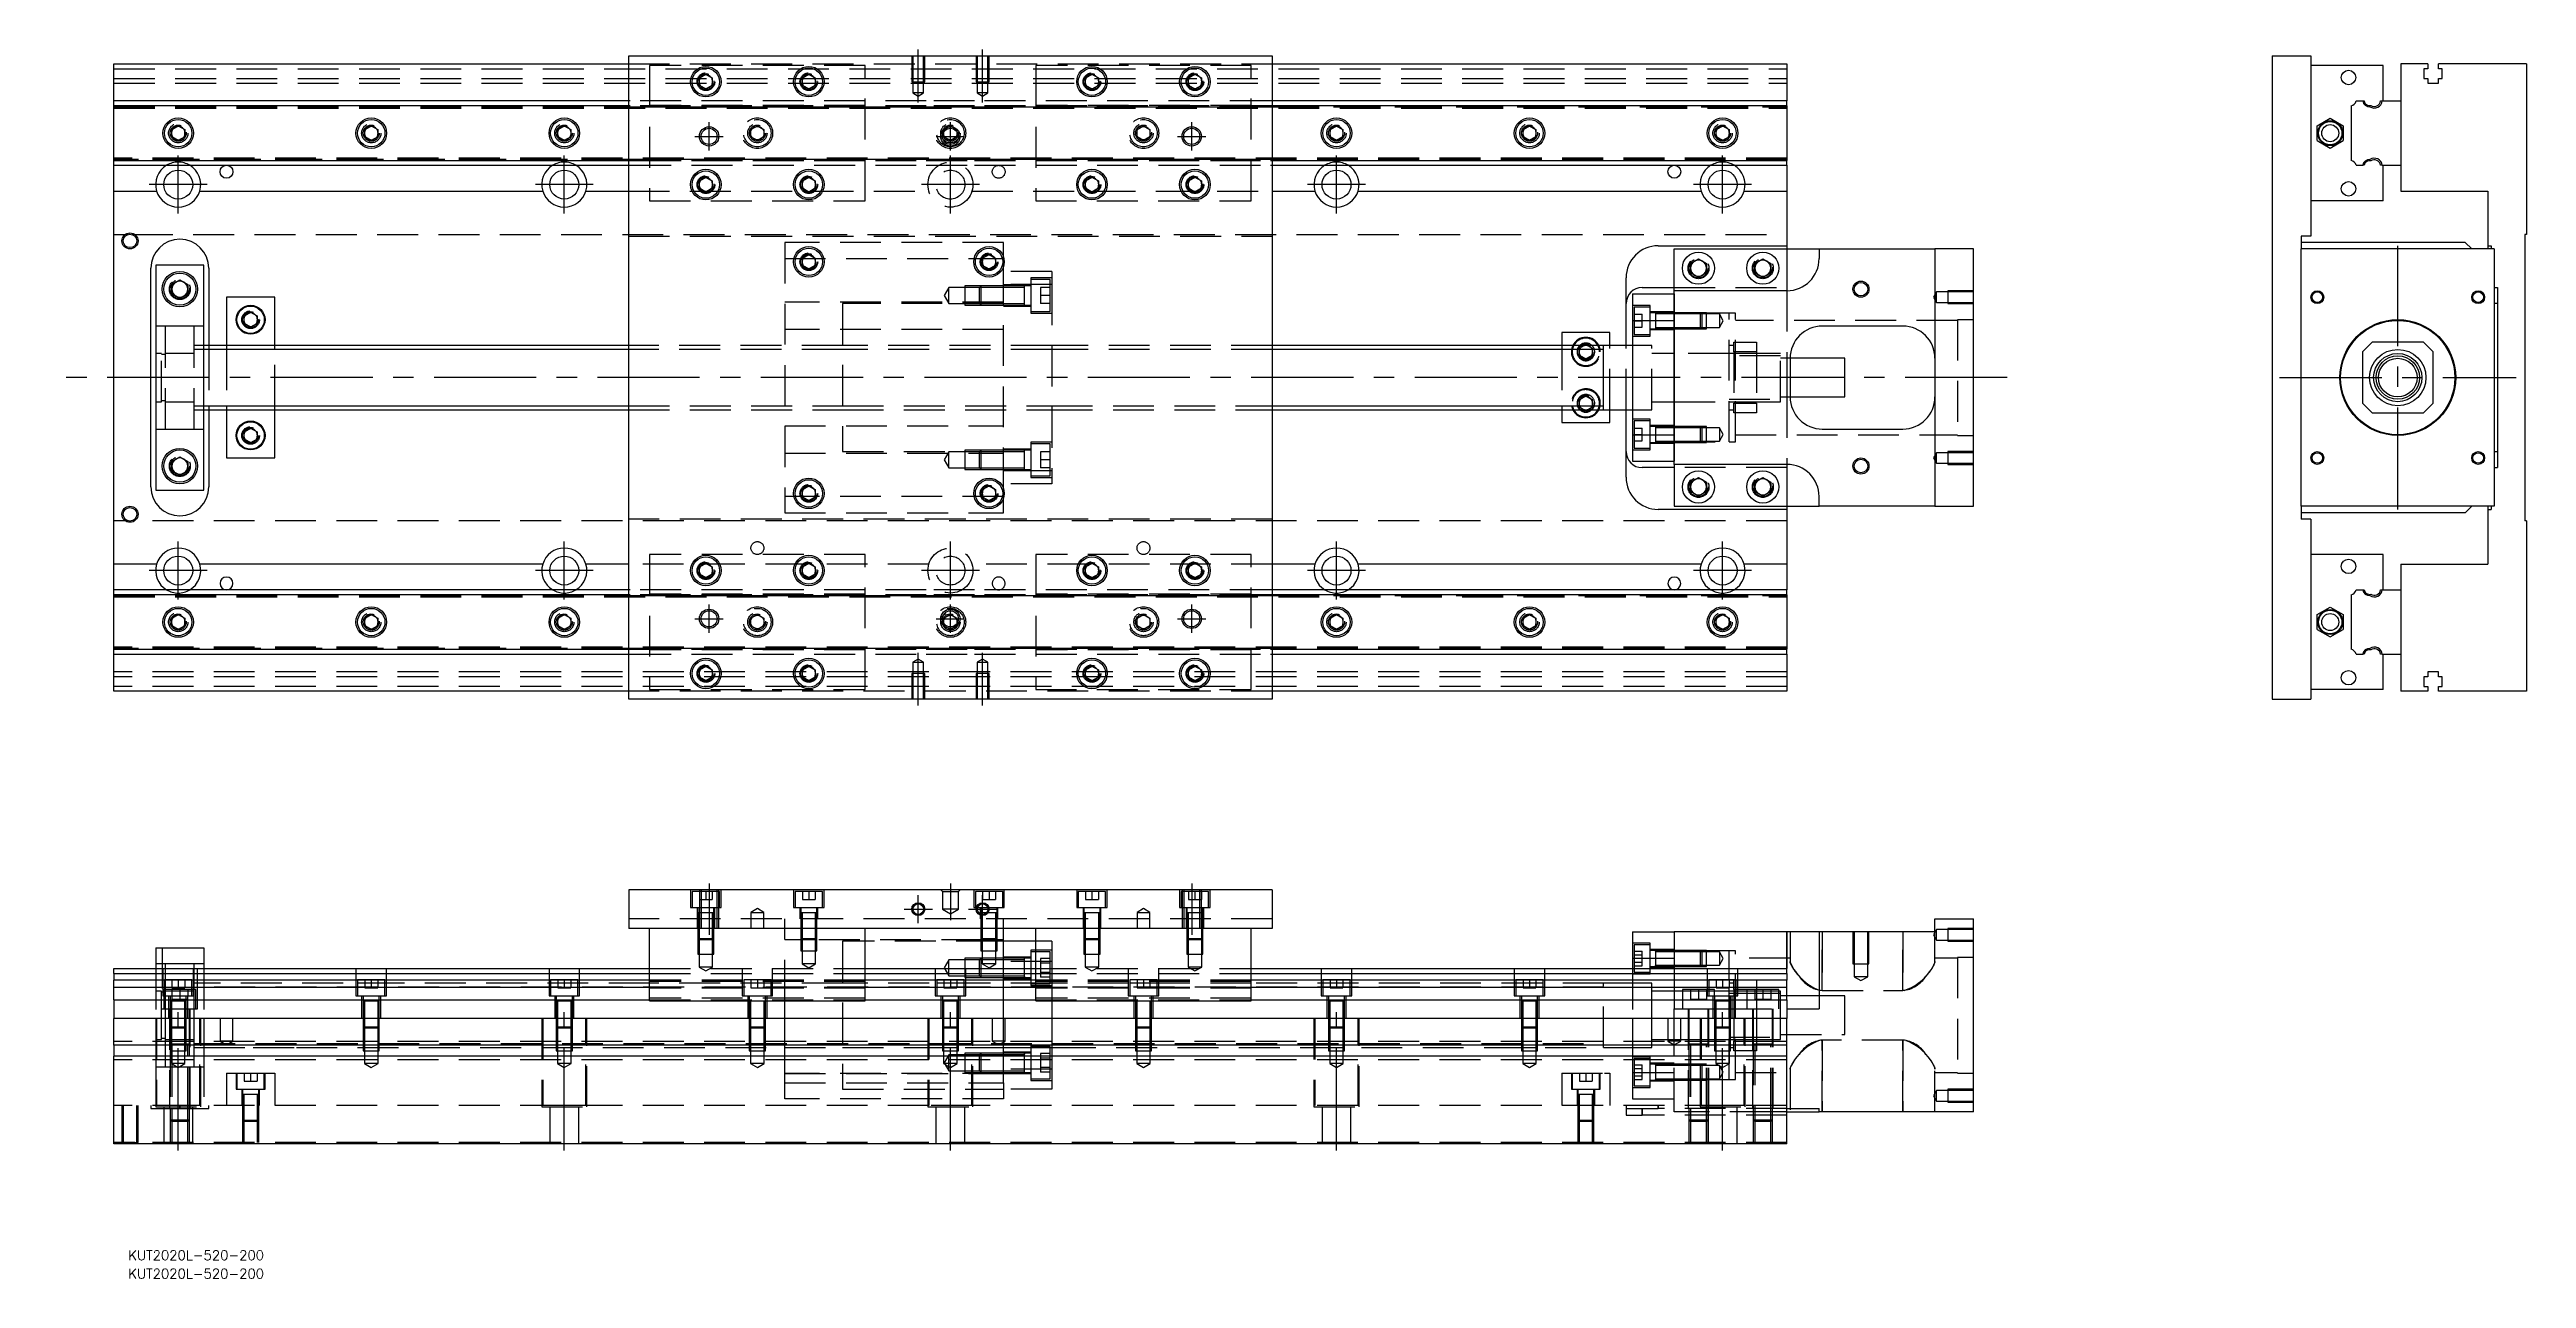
# Model space of a CAD drawing. Extents: x -20 to 750, y -280 to 102.
import ezdxf

# ---------------------------------------------------------------- set-up
doc = ezdxf.new("R2010")
doc.units = 0
doc.linetypes.add('CENTER', pattern=[50.8, 31.75, -6.35, 6.35, -6.35])
doc.linetypes.add('DASHED', pattern=[19.05, 12.7, -6.35])
doc.layers.get('0').update_dxf_attribs({"linetype": 'CONTINUOUS'})
doc.layers.add('CENTER', color=1, linetype='CENTER')
doc.styles.get("Standard").update_dxf_attribs({"font": 'txt.shx', "height": 3, "bigfont": 'bigfont.shx'})

# ---------------------------------------------------------------- blocks, each defined once
blk = doc.blocks.new('*U2')
at = {"color": 7, "linetype": 'CONTINUOUS'}
blk.add_text('KUT2020L-520-200', height=3, dxfattribs=at).set_placement((4.48, -280.1))
blk = doc.blocks.new('*U3')
at = {"color": 7, "linetype": 'CONTINUOUS'}
blk.add_text('KUT2020L-520-200', height=3, dxfattribs=at).set_placement((4.48, -274.39))

msp = doc.modelspace()

# ---------------------------------------------------------------- linework, layer by layer
at = {"color": 7, "linetype": 'CONTINUOUS'}
for p, q in [((0, 97.5), (160, 97.5)), ((0, 86), (0, 97.5)), ((160, 100), (360, 100)), ((160, -100), (160, 100)), ((182, 93.1547), (184, 94.309402)), ((182, 90.8453), (182, 93.1547)), ((184, 94.309402), (186, 93.1547)), ((186, 93.1547), (186, 90.8453)), ((214, 93.1547), (216, 94.309402)), ((214, 90.8453), (214, 93.1547)), ((216, 94.309402), (218, 93.1547)), ((218, 93.1547), (218, 90.8453)), ((302, 93.1547), (304, 94.309402)), ((302, 90.8453), (302, 93.1547)), ((304, 94.309402), (306, 93.1547)), ((306, 93.1547), (306, 90.8453)), ((334, 93.1547), (336, 94.309402)), ((334, 90.8453), (334, 93.1547)), ((336, 94.309402), (338, 93.1547)), ((338, 93.1547), (338, 90.8453)), ((360, 100), (360, -100)), ((360, 97.5), (520, 97.5)), ((520, 97.5), (520, 86)), ((670.85, 100), (682.85, 100)), ((670.85, 100), (670.85, -100)), ((682.85, 100), (682.85, 44)), ((705.35, 97), (682.85, 97)), ((705.35, 86), (705.35, 97)), ((710.85, 97.5), (710.85, 86)), ((719.15, 97.5), (710.85, 97.5)), ((719.15, 96), (718, 96)), ((718, 96), (718, 93)), ((718, 93), (719.15, 93)), ((719.15, 97.5), (719.15, 96)), ((719.15, 93), (719.15, 91.5)), ((722.55, 96), (722.55, 97.5)), ((749.85, 97.5), (722.55, 97.5)), ((723.7, 96), (722.55, 96)), ((722.55, 91.5), (722.55, 93)), ((722.55, 93), (723.7, 93)), ((723.7, 93), (723.7, 96)), ((749.85, 97.5), (749.85, 44.5)), ((0, 84.460392), (0, 86)), ((160, 86), (0, 86)), ((184, 89.690598), (182, 90.8453)), ((186, 90.8453), (184, 89.690598)), ((216, 89.690598), (214, 90.8453)), ((218, 90.8453), (216, 89.690598)), ((304, 89.690598), (302, 90.8453)), ((306, 90.8453), (304, 89.690598)), ((336, 89.690598), (334, 90.8453)), ((338, 90.8453), (336, 89.690598)), ((520, 86), (360, 86)), ((520, 84.460392), (520, 86)), ((696.889608, 86), (698.97154, 86)), ((698.97154, 86), (699.37668, 86)), ((704.527372, 86), (705.031934, 86)), ((705.031934, 86), (710.85, 86)), ((710.85, 86), (710.85, 66)), ((710.85, 86), (710.85, 66)), ((719.15, 91.5), (722.55, 91.5)), ((0, 67.539608), (0, 84.460392)), ((160, 84.460392), (0, 84.460392)), ((18, 77.1547), (20, 78.309402)), ((18, 74.8453), (18, 77.1547)), ((20, 78.309402), (22, 77.1547)), ((22, 77.1547), (22, 74.8453)), ((78, 77.1547), (80, 78.309402)), ((78, 74.8453), (78, 77.1547)), ((80, 78.309402), (82, 77.1547)), ((82, 77.1547), (82, 74.8453)), ((138, 77.1547), (140, 78.309402)), ((138, 74.8453), (138, 77.1547)), ((140, 78.309402), (142, 77.1547)), ((142, 77.1547), (142, 74.8453)), ((520, 84.460392), (360, 84.460392)), ((378, 77.1547), (380, 78.309402)), ((378, 74.8453), (378, 77.1547)), ((380, 78.309402), (382, 77.1547)), ((382, 77.1547), (382, 74.8453)), ((438, 77.1547), (440, 78.309402)), ((438, 74.8453), (438, 77.1547)), ((440, 78.309402), (442, 77.1547)), ((442, 77.1547), (442, 74.8453)), ((498, 77.1547), (500, 78.309402)), ((498, 74.8453), (498, 77.1547)), ((500, 78.309402), (502, 77.1547)), ((502, 77.1547), (502, 74.8453)), ((520, 84.460392), (520, 67.539608)), ((684.850002, 78.309401), (688.850002, 80.618802)), ((684.850002, 73.690599), (684.850002, 78.309401)), ((688.850002, 80.618802), (692.850002, 78.309401)), ((692.850002, 78.309401), (692.850002, 73.690599)), ((695.35, 84.460392), (695.35, 67.539608)), ((20, 73.690598), (18, 74.8453)), ((22, 74.8453), (20, 73.690598)), ((80, 73.690598), (78, 74.8453)), ((82, 74.8453), (80, 73.690598)), ((140, 73.690598), (138, 74.8453)), ((142, 74.8453), (140, 73.690598)), ((380, 73.690598), (378, 74.8453)), ((382, 74.8453), (380, 73.690598)), ((440, 73.690598), (438, 74.8453)), ((442, 74.8453), (440, 73.690598)), ((500, 73.690598), (498, 74.8453)), ((502, 74.8453), (500, 73.690598)), ((684.850002, 73.690599), (688.850002, 71.381198)), ((688.850002, 71.381198), (692.850002, 73.690599)), ((0, 67.539608), (160, 67.539608)), ((0, 66), (0, 67.539608)), ((0, 66), (160, 66)), ((0, 58), (0, 66)), ((182, 61.1547), (184, 62.309402)), ((184, 62.309402), (186, 61.1547)), ((214, 61.1547), (216, 62.309402)), ((216, 62.309402), (218, 61.1547)), ((302, 61.1547), (304, 62.309402)), ((304, 62.309402), (306, 61.1547)), ((334, 61.1547), (336, 62.309402)), ((336, 62.309402), (338, 61.1547)), ((360, 67.539608), (520, 67.539608)), ((360, 66), (520, 66)), ((520, 66), (520, 67.539608)), ((520, 66), (520, 58)), ((696.889608, 66), (698.97154, 66)), ((699.37668, 66), (698.97154, 66)), ((705.031934, 66), (704.527372, 66)), ((705.031934, 66), (710.85, 66)), ((705.35, 55), (705.35, 66)), ((710.85, 66), (710.85, 58)), ((0, 58), (13.291796, 58)), ((0, -58), (0, 58)), ((26.708204, 58), (133.291796, 58)), ((146.708204, 58), (160, 58)), ((182, 58.8453), (182, 61.1547)), ((184, 57.690598), (182, 58.8453)), ((186, 58.8453), (184, 57.690598)), ((186, 61.1547), (186, 58.8453)), ((214, 58.8453), (214, 61.1547)), ((216, 57.690598), (214, 58.8453)), ((218, 58.8453), (216, 57.690598)), ((218, 61.1547), (218, 58.8453)), ((302, 58.8453), (302, 61.1547)), ((304, 57.690598), (302, 58.8453)), ((306, 58.8453), (304, 57.690598)), ((306, 61.1547), (306, 58.8453)), ((334, 58.8453), (334, 61.1547)), ((336, 57.690598), (334, 58.8453)), ((338, 58.8453), (336, 57.690598)), ((338, 61.1547), (338, 58.8453)), ((360, 58), (373.291796, 58)), ((386.708204, 58), (493.291796, 58)), ((506.708204, 58), (520, 58)), ((520, 58), (520, 41)), ((705.35, 55), (682.85, 55)), ((710.85, 58), (737.85, 58)), ((737.85, 58), (737.85, 41)), ((480, 41), (520, 41)), ((485, 27), (485, 40)), ((485, 40), (530, 40)), ((520, 41), (520, 40)), ((530, 40), (530, 37)), ((530, 40), (566, 40)), ((566, 40), (566, -40)), ((578, 40), (566, 40)), ((578, -40), (578, 40)), ((682.85, 44), (679.85, 44)), ((679.85, 44), (679.85, 40)), ((730.85, 42), (679.85, 42)), ((679.85, -40), (679.85, 40)), ((739.85, 40), (679.85, 40)), ((732.85, 40), (730.85, 42)), ((737.85, 41), (738.85, 41)), ((737.85, 41), (737.85, 40)), ((738.85, 41), (738.85, 40)), ((739.85, 40), (739.85, -40)), ((749.85, 44.5), (749.35, 44.5)), ((749.35, 44.5), (749.35, -44.5)), ((11.5, -34), (11.5, 34)), ((28, 35), (13, 35)), ((13, 35), (13, -35)), ((28, -35), (28, 35)), ((29.5, 34), (29.5, 10)), ((214, 37.1547), (216, 38.309402)), ((214, 34.8453), (214, 37.1547)), ((216, 33.690598), (214, 34.8453)), ((216, 38.309402), (218, 37.1547)), ((218, 34.8453), (216, 33.690598)), ((218, 37.1547), (218, 34.8453)), ((270, 37.1547), (272, 38.309402)), ((270, 34.8453), (270, 37.1547)), ((272, 33.690598), (270, 34.8453)), ((272, 38.309402), (274, 37.1547)), ((274, 34.8453), (272, 33.690598)), ((274, 37.1547), (274, 34.8453)), ((470, 10), (470, 31)), ((490, 35.443376), (492.5, 36.886752)), ((490, 32.556624), (490, 35.443376)), ((492.5, 31.113248), (490, 32.556624)), ((492.5, 36.886752), (495, 35.443376)), ((495, 32.556624), (492.5, 31.113248)), ((495, 35.443376), (495, 32.556624)), ((510, 35.443376), (512.5, 36.886752)), ((510, 32.556624), (510, 35.443376)), ((512.5, 31.113248), (510, 32.556624)), ((512.5, 36.886752), (515, 35.443376)), ((515, 32.556624), (512.5, 31.113248)), ((515, 35.443376), (515, 32.556624)), ((18, 28.943376), (20.5, 30.386752)), ((18, 26.056624), (18, 28.943376)), ((20.5, 24.613248), (18, 26.056624)), ((20.5, 30.386752), (23, 28.943376)), ((23, 26.056624), (20.5, 24.613248)), ((23, 28.943376), (23, 26.056624)), ((50, 25), (35, 25)), ((35, 25), (35, 10)), ((50, 10), (50, 25)), ((472, 26), (485, 26)), ((472, 26), (472, 17.78342)), ((475, 28), (485, 28)), ((485, 17.78342), (485, 27)), ((520, 27), (485, 27)), ((739.85, 28), (740.85, 28)), ((740.85, 28), (740.85, -28)), ((40.5, 19.1547), (42.5, 20.309402)), ((40.5, 16.8453), (40.5, 19.1547)), ((42.5, 15.690598), (40.5, 16.8453)), ((42.5, 20.309402), (44.5, 19.1547)), ((44.5, 16.8453), (42.5, 15.690598)), ((44.5, 19.1547), (44.5, 16.8453)), ((472, 17.78342), (485, 17.78342)), ((472, 17.78342), (472, -17.78342)), ((485, 17.78342), (485, -17.78342)), ((485, -17.78342), (485, 17.78342)), ((556, 16), (531, 16)), ((740.85, 23), (739.85, 23)), ((160, 10), (28, 10)), ((463, 10), (360, 10)), ((465, 14), (450, 14)), ((450, 14), (450, 10)), ((456.964102, 10), (457.5, 10.309402)), ((457.5, 10.309402), (458.035898, 10)), ((463, 10), (462.995, 10)), ((463, -10), (463, 10)), ((472, 10), (463, 10)), ((463.005, 10), (463, 10)), ((465, 10), (465, 14)), ((701.85, 11), (698.85, 8)), ((698.85, 8), (698.85, -8)), ((717.85, 11), (701.85, 11)), ((720.85, 8), (717.85, 11)), ((720.85, -8), (720.85, 8)), ((521, 6), (521, -6)), ((538, 6), (521, 6)), ((538, -6), (538, 6)), ((521, -6), (538, -6)), ((28, -10), (160, -10)), ((29.5, -10), (29.5, -34)), ((35, -10), (35, -25)), ((50, -25), (50, -10)), ((360, -10), (463, -10)), ((450, -10), (450, -14)), ((450, -14), (465, -14)), ((457.5, -10.309402), (456.964102, -10)), ((458.035898, -10), (457.5, -10.309402)), ((462.995, -10), (463, -10)), ((463, -10), (472, -10)), ((463, -10), (463.005, -10)), ((465, -14), (465, -10)), ((470, -31), (470, -10)), ((698.85, -8), (701.85, -11)), ((701.85, -11), (717.85, -11)), ((717.85, -11), (720.85, -8)), ((40.5, -16.8453), (42.5, -15.690598)), ((40.5, -19.1547), (40.5, -16.8453)), ((42.5, -20.309402), (40.5, -19.1547)), ((42.5, -15.690598), (44.5, -16.8453)), ((44.5, -19.1547), (42.5, -20.309402)), ((44.5, -16.8453), (44.5, -19.1547)), ((472, -17.78342), (485, -17.78342)), ((472, -17.78342), (472, -26)), ((485, -27), (485, -17.78342)), ((531, -16), (556, -16)), ((739.85, -23), (740.85, -23)), ((18, -26.056624), (20.5, -24.613248)), ((18, -28.943376), (18, -26.056624)), ((20.5, -30.386752), (18, -28.943376)), ((20.5, -24.613248), (23, -26.056624)), ((23, -28.943376), (20.5, -30.386752)), ((23, -26.056624), (23, -28.943376)), ((35, -25), (50, -25)), ((472, -26), (485, -26)), ((485, -28), (475, -28)), ((520, -27), (485, -27)), ((485, -27), (485, -40)), ((739.85, -28), (740.85, -28)), ((13, -35), (28, -35)), ((214, -34.8453), (216, -33.690598)), ((214, -37.1547), (214, -34.8453)), ((216, -38.309402), (214, -37.1547)), ((216, -33.690598), (218, -34.8453)), ((218, -37.1547), (216, -38.309402)), ((218, -34.8453), (218, -37.1547)), ((270, -34.8453), (272, -33.690598)), ((270, -37.1547), (270, -34.8453)), ((272, -38.309402), (270, -37.1547)), ((272, -33.690598), (274, -34.8453)), ((274, -37.1547), (272, -38.309402)), ((274, -34.8453), (274, -37.1547)), ((490, -32.556624), (492.5, -31.113248)), ((490, -35.443376), (490, -32.556624)), ((492.5, -36.886752), (490, -35.443376)), ((492.5, -31.113248), (495, -32.556624)), ((495, -35.443376), (492.5, -36.886752)), ((495, -32.556624), (495, -35.443376)), ((510, -32.556624), (512.5, -31.113248)), ((510, -35.443376), (510, -32.556624)), ((512.5, -36.886752), (510, -35.443376)), ((512.5, -31.113248), (515, -32.556624)), ((515, -35.443376), (512.5, -36.886752)), ((515, -32.556624), (515, -35.443376)), ((530, -40), (530, -37)), ((520, -41), (480, -41)), ((485, -40), (530, -40)), ((520, -40), (520, -41)), ((520, -41), (520, -58)), ((566, -40), (530, -40)), ((566, -40), (578, -40)), ((679.85, -40), (679.85, -44)), ((739.85, -40), (679.85, -40)), ((730.85, -42), (679.85, -42)), ((682.85, -44), (679.85, -44)), ((682.85, -44), (682.85, -100)), ((730.85, -42), (732.85, -40)), ((737.85, -40), (737.85, -41)), ((737.85, -41), (737.85, -58)), ((737.85, -41), (738.85, -41)), ((738.85, -40), (738.85, -41)), ((749.85, -44.5), (749.35, -44.5)), ((749.85, -44.5), (749.85, -97.5)), ((0, -66), (0, -58)), ((13.291796, -58), (0, -58)), ((133.291796, -58), (26.708204, -58)), ((160, -58), (146.708204, -58)), ((182, -58.8453), (184, -57.690598)), ((182, -61.1547), (182, -58.8453)), ((184, -62.309402), (182, -61.1547)), ((184, -57.690598), (186, -58.8453)), ((186, -61.1547), (184, -62.309402)), ((186, -58.8453), (186, -61.1547)), ((214, -58.8453), (216, -57.690598)), ((214, -61.1547), (214, -58.8453)), ((216, -62.309402), (214, -61.1547)), ((216, -57.690598), (218, -58.8453)), ((218, -61.1547), (216, -62.309402)), ((218, -58.8453), (218, -61.1547)), ((302, -58.8453), (304, -57.690598)), ((302, -61.1547), (302, -58.8453)), ((304, -62.309402), (302, -61.1547)), ((304, -57.690598), (306, -58.8453)), ((306, -61.1547), (304, -62.309402)), ((306, -58.8453), (306, -61.1547)), ((334, -58.8453), (336, -57.690598)), ((334, -61.1547), (334, -58.8453)), ((336, -62.309402), (334, -61.1547)), ((336, -57.690598), (338, -58.8453)), ((338, -61.1547), (336, -62.309402)), ((338, -58.8453), (338, -61.1547)), ((373.291796, -58), (360, -58)), ((493.291796, -58), (386.708204, -58)), ((520, -58), (506.708204, -58)), ((520, -58), (520, -66)), ((705.35, -55), (682.85, -55)), ((705.35, -66), (705.35, -55)), ((710.85, -58), (710.85, -66)), ((710.85, -58), (737.85, -58)), ((0, -67.539608), (0, -66)), ((160, -66), (0, -66)), ((0, -84.460392), (0, -67.539608)), ((160, -67.539608), (0, -67.539608)), ((520, -66), (360, -66)), ((520, -67.539608), (360, -67.539608)), ((520, -67.539608), (520, -66)), ((520, -67.539608), (520, -84.460392)), ((695.35, -67.539608), (695.35, -84.460392)), ((696.889608, -66), (698.97154, -66)), ((698.97154, -66), (699.37668, -66)), ((704.527372, -66), (705.031934, -66)), ((705.031934, -66), (710.85, -66)), ((710.85, -66), (710.85, -86)), ((710.85, -66), (710.85, -86)), ((18, -74.8453), (20, -73.690598)), ((18, -77.1547), (18, -74.8453)), ((20, -73.690598), (22, -74.8453)), ((22, -74.8453), (22, -77.1547)), ((78, -74.8453), (80, -73.690598)), ((78, -77.1547), (78, -74.8453)), ((80, -73.690598), (82, -74.8453)), ((82, -74.8453), (82, -77.1547)), ((138, -74.8453), (140, -73.690598)), ((138, -77.1547), (138, -74.8453)), ((140, -73.690598), (142, -74.8453)), ((142, -74.8453), (142, -77.1547)), ((378, -74.8453), (380, -73.690598)), ((378, -77.1547), (378, -74.8453)), ((380, -73.690598), (382, -74.8453)), ((382, -74.8453), (382, -77.1547)), ((438, -74.8453), (440, -73.690598)), ((438, -77.1547), (438, -74.8453)), ((440, -73.690598), (442, -74.8453)), ((442, -74.8453), (442, -77.1547)), ((498, -74.8453), (500, -73.690598)), ((498, -77.1547), (498, -74.8453)), ((500, -73.690598), (502, -74.8453)), ((502, -74.8453), (502, -77.1547)), ((684.850002, -73.690599), (688.850002, -71.381198)), ((684.850002, -78.309401), (684.850002, -73.690599)), ((688.850002, -71.381198), (692.850002, -73.690599)), ((692.850002, -73.690599), (692.850002, -78.309401)), ((0, -84.460392), (160, -84.460392)), ((0, -86), (0, -84.460392)), ((20, -78.309402), (18, -77.1547)), ((22, -77.1547), (20, -78.309402)), ((80, -78.309402), (78, -77.1547)), ((82, -77.1547), (80, -78.309402)), ((140, -78.309402), (138, -77.1547)), ((142, -77.1547), (140, -78.309402)), ((360, -84.460392), (520, -84.460392)), ((380, -78.309402), (378, -77.1547)), ((382, -77.1547), (380, -78.309402)), ((440, -78.309402), (438, -77.1547)), ((442, -77.1547), (440, -78.309402)), ((500, -78.309402), (498, -77.1547)), ((502, -77.1547), (500, -78.309402)), ((520, -86), (520, -84.460392)), ((684.850002, -78.309401), (688.850002, -80.618802)), ((688.850002, -80.618802), (692.850002, -78.309401)), ((0, -86), (160, -86)), ((0, -97.5), (0, -86)), ((182, -90.8453), (184, -89.690598)), ((182, -93.1547), (182, -90.8453)), ((184, -89.690598), (186, -90.8453)), ((186, -90.8453), (186, -93.1547)), ((214, -90.8453), (216, -89.690598)), ((214, -93.1547), (214, -90.8453)), ((216, -89.690598), (218, -90.8453)), ((218, -90.8453), (218, -93.1547)), ((302, -90.8453), (304, -89.690598)), ((302, -93.1547), (302, -90.8453)), ((304, -89.690598), (306, -90.8453)), ((306, -90.8453), (306, -93.1547)), ((334, -90.8453), (336, -89.690598)), ((334, -93.1547), (334, -90.8453)), ((336, -89.690598), (338, -90.8453)), ((338, -90.8453), (338, -93.1547)), ((360, -86), (520, -86)), ((520, -86), (520, -97.5)), ((696.889608, -86), (698.97154, -86)), ((699.37668, -86), (698.97154, -86)), ((705.031934, -86), (704.527372, -86)), ((705.031934, -86), (710.85, -86)), ((705.35, -97), (705.35, -86)), ((710.85, -86), (710.85, -97.5)), ((722.55, -91.5), (719.15, -91.5)), ((719.15, -91.5), (719.15, -93)), ((722.55, -93), (722.55, -91.5)), ((160, -97.5), (0, -97.5)), ((360, -100), (160, -100)), ((184, -94.309402), (182, -93.1547)), ((186, -93.1547), (184, -94.309402)), ((216, -94.309402), (214, -93.1547)), ((218, -93.1547), (216, -94.309402)), ((304, -94.309402), (302, -93.1547)), ((306, -93.1547), (304, -94.309402)), ((336, -94.309402), (334, -93.1547)), ((338, -93.1547), (336, -94.309402)), ((520, -97.5), (360, -97.5)), ((670.85, -100), (682.85, -100)), ((705.35, -97), (682.85, -97)), ((719.15, -97.5), (710.85, -97.5)), ((719.15, -93), (718, -93)), ((718, -93), (718, -96)), ((718, -96), (719.15, -96)), ((719.15, -96), (719.15, -97.5)), ((723.7, -93), (722.55, -93)), ((722.55, -97.5), (722.55, -96)), ((722.55, -96), (723.7, -96)), ((749.85, -97.5), (722.55, -97.5)), ((723.7, -96), (723.7, -93)), ((360, -159.27), (160, -159.27)), ((160, -159.27), (160, -171.27)), ((360, -159.27), (360, -171.27)), ((566, -172.27), (566, -168.27)), ((566, -168.27), (578, -168.27)), ((578, -228.27), (578, -168.27)), ((360, -171.27), (160, -171.27)), ((166.5, -193.77), (166.5, -171.27)), ((233.5, -193.77), (233.5, -171.27)), ((276.5, -183.77), (276.5, -171.27)), ((286.5, -175.27), (276.5, -175.27)), ((286.5, -193.77), (286.5, -171.27)), ((353.5, -193.77), (353.5, -171.27)), ((472, -172.27), (485, -172.27)), ((472, -172.27), (472, -180.48658)), ((520, -172.27), (485, -172.27)), ((485, -172.27), (485, -183.77)), ((520, -183.77), (520, -172.27)), ((530, -172.27), (520, -172.27)), ((530, -172.27), (530, -196.27)), ((566, -172.27), (530, -172.27)), ((0, -185.309608), (0, -183.77)), ((0, -183.77), (166.5, -183.77)), ((13, -177.27), (13, -183.77)), ((13, -177.27), (28, -177.27)), ((28, -177.27), (28, -183.77)), ((233.5, -183.77), (286.5, -183.77)), ((353.5, -183.77), (520, -183.77)), ((472, -180.48658), (485, -180.48658)), ((472, -180.48658), (472, -183.77)), ((520, -185.309608), (520, -183.77)), ((0, -185.309608), (0, -187.39154)), ((0, -185.309608), (166.5, -185.309608)), ((166.5, -187.39154), (0, -187.39154)), ((0, -189.606666), (0, -187.39154)), ((0, -193.451934), (0, -189.606666)), ((166.5, -189.606666), (0, -189.606666)), ((233.5, -185.309608), (286.5, -185.309608)), ((286.5, -187.39154), (233.5, -187.39154)), ((286.5, -189.606666), (233.5, -189.606666)), ((353.5, -185.309608), (520, -185.309608)), ((520, -187.39154), (353.5, -187.39154)), ((520, -189.606666), (353.5, -189.606666)), ((520, -185.309608), (520, -187.39154)), ((520, -189.606666), (520, -187.39154)), ((520, -193.451934), (520, -189.606666)), ((0, -193.451934), (0, -199.27)), ((0, -193.451934), (166.5, -193.451934)), ((520, -199.27), (0, -199.27)), ((0, -207.57), (0, -199.27)), ((166.5, -193.77), (233.5, -193.77)), ((233.5, -193.451934), (286.5, -193.451934)), ((286.5, -193.77), (353.5, -193.77)), ((353.5, -193.451934), (520, -193.451934)), ((520, -193.451934), (520, -199.27)), ((520, -196.27), (530, -196.27)), ((520, -207.57), (520, -199.27)), ((520, -207.57), (0, -207.57)), ((0, -207.57), (0, -210.97)), ((520, -210.97), (520, -207.57)), ((520, -210.97), (0, -210.97)), ((0, -238.27), (0, -210.97)), ((520, -238.27), (520, -210.97)), ((520, -227.27), (530, -227.27)), ((520, -228.27), (530, -228.27)), ((530, -228.27), (530, -227.27)), ((578, -228.27), (530, -228.27)), ((520, -238.27), (0, -238.27))]:
    msp.add_line(p, q, dxfattribs=at)
at = {"color": 3, "linetype": 'DASHED'}
for p, q in [((0, 96), (520, 96)), ((0, 93), (520, 93)), ((160, 97.5), (360, 97.5)), ((166.5, 97), (166.5, 55)), ((233.5, 97), (166.5, 97)), ((233.5, 55), (233.5, 97)), ((248.000006, 100), (248.000006, 92)), ((248.35, 100), (248.35, 92)), ((251.65, 92), (251.65, 100)), ((251.999994, 92), (251.999994, 100)), ((268.000006, 100), (268.000006, 92)), ((268.35, 100), (268.35, 92)), ((271.65, 92), (271.65, 100)), ((271.999994, 92), (271.999994, 100)), ((353.5, 97), (286.5, 97)), ((286.5, 97), (286.5, 55)), ((353.5, 55), (353.5, 97)), ((0, 91.5), (520, 91.5)), ((160.5, 86), (160, 86)), ((252.5, 86), (160.5, 86)), ((186.483582, 92.286038), (186.5, 92)), ((218.483582, 92.286038), (218.5, 92)), ((248.000006, 92), (251.999994, 92)), ((248.35, 92), (248.35, 88.5)), ((251.65, 88.5), (248.35, 88.5)), ((248.35, 88.5), (250, 87.547372)), ((250, 87.547372), (251.65, 88.5)), ((251.65, 88.5), (251.65, 92)), ((267.5, 86), (252.5, 86)), ((359.5, 86), (267.5, 86)), ((268.000006, 92), (271.999994, 92)), ((268.35, 92), (268.35, 88.5)), ((271.65, 88.5), (268.35, 88.5)), ((268.35, 88.5), (270, 87.547372)), ((270, 87.547372), (271.65, 88.5)), ((271.65, 88.5), (271.65, 92)), ((306.483582, 92.286038), (306.5, 92)), ((338.483582, 92.286038), (338.5, 92)), ((360, 86), (359.5, 86)), ((0, 84.204452), (160, 84.204452)), ((0, 84.2), (520, 84.2)), ((0, 83.8), (520, 83.8)), ((160.5, 84.460392), (160, 84.460392)), ((160, 84.204452), (160.5, 84.204452)), ((252.5, 84.460392), (160.5, 84.460392)), ((160.5, 84.204452), (359.5, 84.204452)), ((233.5, 84.643014), (166.5, 84.643014)), ((166.5, 84.6), (233.5, 84.6)), ((166.5, 84.3), (233.5, 84.3)), ((198, 77.1547), (200, 78.309402)), ((198, 74.8453), (198, 77.1547)), ((200, 78.309402), (202, 77.1547)), ((202, 77.1547), (202, 74.8453)), ((267.5, 84.460392), (252.5, 84.460392)), ((258, 77.1547), (260, 78.309402)), ((258, 74.8453), (258, 77.1547)), ((260, 78.309402), (262, 77.1547)), ((262, 77.1547), (262, 74.8453)), ((359.5, 84.460392), (267.5, 84.460392)), ((353.5, 84.643014), (286.5, 84.643014)), ((286.5, 84.6), (353.5, 84.6)), ((286.5, 84.3), (353.5, 84.3)), ((318, 77.1547), (320, 78.309402)), ((318, 74.8453), (318, 77.1547)), ((320, 78.309402), (322, 77.1547)), ((322, 77.1547), (322, 74.8453)), ((360, 84.460392), (359.5, 84.460392)), ((359.5, 84.204452), (360, 84.204452)), ((360, 84.204452), (520, 84.204452)), ((22.483582, 76.286038), (22.5, 76)), ((77.5, 76), (77.518502, 76.303588)), ((137.5, 76), (137.518502, 76.303588)), ((197.5, 76), (197.512884, 76.253488)), ((200, 73.690598), (198, 74.8453)), ((202, 74.8453), (200, 73.690598)), ((260, 73.690598), (258, 74.8453)), ((262, 74.8453), (260, 73.690598)), ((262.483582, 76.286038), (262.5, 76)), ((320, 73.690598), (318, 74.8453)), ((322, 74.8453), (320, 73.690598)), ((322.483582, 76.286038), (322.5, 76)), ((382.483582, 76.286038), (382.5, 76)), ((442.483582, 76.286038), (442.5, 76)), ((497.5, 76), (497.518502, 76.303588)), ((520, 68.2), (0, 68.2)), ((520, 67.8), (0, 67.8)), ((160, 67.795548), (0, 67.795548)), ((160.5, 67.795548), (160, 67.795548)), ((160, 67.539608), (160.5, 67.539608)), ((160, 66), (160.5, 66)), ((359.5, 67.795548), (160.5, 67.795548)), ((160.5, 67.539608), (252.5, 67.539608)), ((160.5, 66), (252.5, 66)), ((233.5, 67.7), (166.5, 67.7)), ((233.5, 67.4), (166.5, 67.4)), ((233.5, 67.356986), (166.5, 67.356986)), ((252.5, 67.539608), (267.5, 67.539608)), ((252.5, 66), (267.5, 66)), ((267.5, 67.539608), (359.5, 67.539608)), ((267.5, 66), (359.5, 66)), ((353.5, 67.7), (286.5, 67.7)), ((353.5, 67.4), (286.5, 67.4)), ((353.5, 67.356986), (286.5, 67.356986)), ((360, 67.795548), (359.5, 67.795548)), ((359.5, 67.539608), (360, 67.539608)), ((359.5, 66), (360, 66)), ((520, 67.795548), (360, 67.795548)), ((160, 58), (253.291796, 58)), ((166.5, 55), (233.5, 55)), ((186.483582, 60.286038), (186.5, 60)), ((218.483582, 60.286038), (218.5, 60)), ((266.708204, 58), (360, 58)), ((286.5, 55), (353.5, 55)), ((301.5, 60), (301.512884, 60.253488)), ((338.483582, 60.286038), (338.5, 60)), ((0, 44.5), (4.359688, 44.5)), ((5.640312, 44.5), (520, 44.5)), ((160, 44), (360, 44)), ((276.5, 42), (208.5, 42)), ((208.5, 42), (208.5, -42)), ((276.5, 37.52069), (276.5, 42)), ((520, 40), (520, 28)), ((208.5, 37), (276.5, 37)), ((213.5, 36), (213.512884, 36.253488)), ((269.5, 36), (269.518502, 36.303588)), ((276.5, 34.47931), (276.5, 37.52069)), ((276.5, -34.47931), (276.5, 34.47931)), ((291.5, 33), (276.5, 33)), ((285, 31.04775), (285, 20.04775)), ((291.5, 31.04775), (285, 31.04775)), ((291.5, 33), (291.5, 28.982754)), ((489.5, 34), (489.520026, 34.346056)), ((515.477798, 34.364306), (515.5, 34)), ((23.477798, 27.864306), (23.5, 27.5)), ((276.5, 23.5), (208.5, 23.5)), ((259.5, 28.04775), (258.056624, 25.54775)), ((258.056624, 25.54775), (259.5, 23.04775)), ((259.5, 23.04775), (259.5, 28.04775)), ((264.5, 28.04775), (259.5, 28.04775)), ((264.5, 28.547744), (264.5, 22.547754)), ((269.49998, 28.547744), (264.5, 28.547744)), ((268.99998, 28.04775), (264.5, 28.04775)), ((269.5, 28.54775), (269, 28.04775)), ((269, 23.04775), (269, 28.04775)), ((276.5, 28.04775), (269, 28.04775)), ((276.5, 28.547744), (269.499994, 28.547744)), ((269.5, 28.54775), (269.5, 22.54775)), ((276.5, 28.54775), (269.5, 28.54775)), ((291.5, 28.982754), (276.5, 28.982754)), ((285, 28.84775), (276.5, 28.84775)), ((283, 28.54775), (276.50002, 28.54775)), ((283, 28.04775), (276.50002, 28.04775)), ((283, 28.54775), (282.995, 28.54775)), ((283, 28.04775), (283, 28.547754)), ((283, 28.197952), (283, 28.54775)), ((285, 28.54775), (283, 28.54775)), ((283.005, 28.54775), (283, 28.54775)), ((283, 22.8974), (283, 28.197952)), ((291, 30.54775), (285, 30.54775)), ((288, 28.04775), (288, 25.54775)), ((291, 28.04775), (288, 28.04775)), ((288, 25.54775), (288, 23.04775)), ((291, 25.54775), (288, 25.54775)), ((291, 20.54775), (291, 30.54775)), ((291.5, 28.982754), (291.5, -28.982754)), ((485, 28), (520, 28)), ((485, 26), (485, 17.78342)), ((520, 28), (520, 27)), ((520, 27), (520, 6)), ((566.5, 26.65), (565.547372, 25)), ((565.547372, 25), (566.5, 23.35)), ((566.5, 23.35), (566.5, 26.65)), ((570, 26.65), (566.5, 26.65)), ((566.5, 23.35), (570, 23.35)), ((570, 26.999994), (570, 23.000006)), ((578, 26.999994), (570, 26.999994)), ((578, 26.65), (570, 26.65)), ((570, 23.35), (578, 23.35)), ((16, 16), (13, 16)), ((16, -16), (16, 16)), ((25, 16), (16, 16)), ((25, -16), (25, 16)), ((28, 16), (25, 16)), ((44.983582, 18.286038), (45, 18)), ((226.5, 23), (226.5, -23)), ((276.5, 23), (226.5, 23)), ((259.5, 23.04775), (264.5, 23.04775)), ((264.5, 23.04775), (268.99998, 23.04775)), ((264.5, 22.547754), (269.49998, 22.547754)), ((269, 23.04775), (276.5, 23.04775)), ((269, 23.04775), (269.5, 22.54775)), ((269, 23.04775), (276.5, 23.04775)), ((269.5, 22.547754), (276.5, 22.547754)), ((269.5, 22.54775), (276.5, 22.54775)), ((276.5, 22.24775), (285, 22.24775)), ((276.50002, 23.04775), (283, 23.04775)), ((276.50002, 22.54775), (283.005, 22.54775)), ((282.995, 22.54775), (285, 22.54775)), ((283, 22.547744), (283, 23.04775)), ((283, 22.54775), (283, 22.8974)), ((285, 20.54775), (291, 20.54775)), ((285, 20.04775), (291.5, 20.04775)), ((291, 23.04775), (288, 23.04775)), ((477.5, 22.42767), (472, 22.42767)), ((472.5, 21.92767), (472.5, 13.42767)), ((477.5, 21.92767), (472.5, 21.92767)), ((472.5, 19.67767), (475, 19.67767)), ((472.5, 17.67767), (475, 17.67767)), ((472.5, 15.67767), (475, 15.67767)), ((475, 17.67767), (475, 19.67767)), ((475, 15.67767), (475, 17.67767)), ((477.5, 12.92767), (477.5, 22.42767)), ((485, 20.42767), (477.5, 20.42767)), ((479.1, 20.17767), (477.5, 20.17767)), ((479.1, 20.17767), (479.095, 20.17767)), ((479.1, 20.17767), (479.1, 19.92022)), ((484.99998, 20.17767), (479.1, 20.17767)), ((479.105, 20.17767), (479.1, 20.17767)), ((479.1, 19.92022), (479.1, 15.435068)), ((484.99998, 19.77767), (479.1, 19.77767)), ((479.1, 15.57767), (484.99998, 15.57767)), ((479.1, 15.435068), (479.1, 15.17767)), ((493.1, 20.17767), (485, 20.17767)), ((493.1, 20.177664), (485, 20.177664)), ((502, 20), (485, 20)), ((493.5, 19.77767), (485, 19.77767)), ((485, 15.57767), (493.5, 15.57767)), ((493.1, 15.17767), (493.1, 20.17767)), ((493.5, 19.77767), (493.1, 20.17767)), ((493.1, 15.17767), (493.5, 15.57767)), ((495, 20.177664), (493.10002, 20.177664)), ((493.5, 19.77767), (493.5, 15.57767)), ((495, 19.77767), (493.50002, 19.77767)), ((493.50002, 15.57767), (495, 15.57767)), ((495, 15.177674), (495, 20.177664)), ((499, 19.77767), (495, 19.77767)), ((495, 15.57767), (499, 15.57767)), ((499, 19.77767), (499, 15.57767)), ((500.212436, 17.67767), (499, 19.77767)), ((499, 15.57767), (500.212436, 17.67767)), ((502, -20), (502, 20)), ((504, 20), (502, 20)), ((504, -20), (504, 20)), ((573, 17.75), (504, 17.75)), ((570, 23.000006), (578, 23.000006)), ((573, 18), (573, -18)), ((578, 18), (573, 18)), ((28, 10), (25, 10)), ((28, 8.75), (25, 8.75)), ((29.5, 10), (29.5, 8.75)), ((29.5, 8.75), (29.5, -8.75)), ((35, 10), (35, 8.75)), ((35, 8.75), (35, -8.75)), ((50, 8.75), (50, 10)), ((50, -8.75), (50, 8.75)), ((226.49998, 10), (160, 10)), ((226.49998, 8.75), (160, 8.75)), ((276.5, 15), (208.5, 15)), ((291.5, 10), (226.5, 10)), ((291.5, 8.75), (226.5, 8.75)), ((360, 10), (291.50002, 10)), ((360, 8.75), (291.50002, 8.75)), ((450, 10), (450, 8.75)), ((450, 8.75), (450, -8.75)), ((455, 8), (455.018502, 8.303588)), ((455.5, 9.1547), (456.964102, 10)), ((455.5, 8.75), (455.5, 9.1547)), ((455.5, 6.8453), (455.5, 8.75)), ((458.035898, 10), (459.5, 9.1547)), ((459.5, 9.1547), (459.5, 8.75)), ((459.5, 8.75), (459.5, 6.8453)), ((465, -10), (465, 10)), ((470, -10), (470, 10)), ((472, 12.92767), (477.5, 12.92767)), ((478, 10), (472, 10)), ((472.5, 13.42767), (477.5, 13.42767)), ((477.5, 15.17767), (479.1, 15.17767)), ((477.5, 14.92767), (485, 14.92767)), ((478, -10), (478, 10)), ((479.095, 15.17767), (479.1, 15.17767)), ((479.1, 15.17767), (484.99998, 15.17767)), ((479.1, 15.17767), (479.105, 15.17767)), ((485, 15.177674), (493.1, 15.177674)), ((485, 15.17767), (493.1, 15.17767)), ((493.10002, 15.177674), (495, 15.177674)), ((503.5, 10), (502, 10)), ((503.5, 11), (510.5, 11)), ((503.5, 8), (503.5, 11)), ((503.5, 8), (503.5, -8)), ((510.5, 8), (503.5, 8)), ((510.5, 11), (510.5, 8)), ((510.5, 8), (510.5, -8)), ((14.85, 7.5), (13, 7.5)), ((14.85, -7.5), (14.85, 7.5)), ((16, 7.15), (14.85, 7.15)), ((25, 7.5), (16, 7.5)), ((457.5, 5.690598), (455.5, 6.8453)), ((459.5, 6.8453), (457.5, 5.690598)), ((485, 7.5), (478, 7.5)), ((502.005, 7.5), (485, 7.5)), ((510.5, 7.5), (501.995, 7.5)), ((518, 6.75), (502, 6.75)), ((518, 7.5), (510.5, 7.5)), ((518, -7.5), (518, 7.5)), ((521, 6), (518, 6)), ((520, 6), (520, -6)), ((13, -7.5), (14.85, -7.5)), ((14.85, -7.15), (16, -7.15)), ((16, -7.5), (25, -7.5)), ((455.5, -6.8453), (457.5, -5.690598)), ((455.5, -8.75), (455.5, -6.8453)), ((457.5, -5.690598), (459.5, -6.8453)), ((459.5, -6.8453), (459.5, -8.75)), ((478, -7.5), (485, -7.5)), ((485, -7.5), (502.005, -7.5)), ((501.995, -7.5), (510.5, -7.5)), ((502, -6.75), (518, -6.75)), ((510.5, -7.5), (518, -7.5)), ((518, -6), (521, -6)), ((520, -6), (520, -27)), ((25, -8.75), (28, -8.75)), ((25, -10), (28, -10)), ((29.5, -8.75), (29.5, -10)), ((35, -8.75), (35, -10)), ((50, -10), (50, -8.75)), ((160, -8.75), (226.49998, -8.75)), ((160, -10), (226.49998, -10)), ((208.5, -15), (276.5, -15)), ((226.5, -8.75), (291.5, -8.75)), ((226.5, -10), (291.5, -10)), ((291.50002, -8.75), (360, -8.75)), ((291.50002, -10), (360, -10)), ((450, -8.75), (450, -10)), ((455.5, -9.1547), (455.5, -8.75)), ((456.964102, -10), (455.5, -9.1547)), ((459.5, -9.1547), (458.035898, -10)), ((459.5, -8.75), (459.5, -9.1547)), ((459.983582, -7.713962), (460, -8)), ((472, -10), (478, -10)), ((477.5, -12.92767), (472, -12.92767)), ((472.5, -13.42767), (472.5, -21.92767)), ((477.5, -13.42767), (472.5, -13.42767)), ((477.5, -22.42767), (477.5, -12.92767)), ((485, -14.92767), (477.5, -14.92767)), ((479.1, -15.17767), (477.5, -15.17767)), ((479.1, -15.17767), (479.095, -15.17767)), ((479.1, -15.17767), (479.1, -15.435118)), ((479.105, -15.17767), (479.1, -15.17767)), ((484.99998, -15.17767), (479.1, -15.17767)), ((493.1, -15.17767), (485, -15.17767)), ((493.1, -15.177674), (485, -15.177674)), ((493.1, -20.17767), (493.1, -15.17767)), ((493.5, -15.57767), (493.1, -15.17767)), ((495, -15.177674), (493.10002, -15.177674)), ((495, -20.177664), (495, -15.177674)), ((502, -10), (503.5, -10)), ((503.5, -8), (510.5, -8)), ((503.5, -11), (503.5, -8)), ((510.5, -11), (503.5, -11)), ((510.5, -8), (510.5, -11)), ((13, -16), (16, -16)), ((16, -16), (25, -16)), ((25, -16), (28, -16)), ((40, -18), (40.012884, -17.746512)), ((226.5, -23), (276.5, -23)), ((259.5, -23.04775), (258.056624, -25.54775)), ((259.5, -28.04775), (259.5, -23.04775)), ((264.5, -23.04775), (259.5, -23.04775)), ((264.5, -22.547754), (264.5, -28.547744)), ((269.49998, -22.547754), (264.5, -22.547754)), ((268.99998, -23.04775), (264.5, -23.04775)), ((269.5, -22.54775), (269, -23.04775)), ((269, -28.04775), (269, -23.04775)), ((276.5, -23.04775), (269, -23.04775)), ((276.5, -23.04775), (269, -23.04775)), ((269.5, -22.54775), (269.5, -28.54775)), ((276.5, -22.54775), (269.5, -22.54775)), ((276.5, -22.547754), (269.5, -22.547754)), ((285, -22.24775), (276.5, -22.24775)), ((283.005, -22.54775), (276.50002, -22.54775)), ((283, -23.04775), (276.50002, -23.04775)), ((285, -22.54775), (282.995, -22.54775)), ((283, -22.897546), (283, -22.54775)), ((283, -28.198098), (283, -22.897546)), ((285, -20.04775), (285, -31.04775)), ((291.5, -20.04775), (285, -20.04775)), ((291, -20.54775), (285, -20.54775)), ((288, -23.04775), (288, -25.54775)), ((291, -23.04775), (288, -23.04775)), ((291, -30.54775), (291, -20.54775)), ((472, -22.42767), (477.5, -22.42767)), ((472.5, -15.67767), (475, -15.67767)), ((472.5, -17.67767), (475, -17.67767)), ((472.5, -19.67767), (475, -19.67767)), ((472.5, -21.92767), (477.5, -21.92767)), ((475, -17.67767), (475, -15.67767)), ((475, -19.67767), (475, -17.67767)), ((477.5, -20.17767), (479.1, -20.17767)), ((477.5, -20.42767), (485, -20.42767)), ((479.095, -20.17767), (479.1, -20.17767)), ((479.1, -15.435118), (479.1, -19.920272)), ((484.99998, -15.57767), (479.1, -15.57767)), ((479.1, -19.77767), (484.99998, -19.77767)), ((479.1, -19.920272), (479.1, -20.17767)), ((479.1, -20.17767), (479.105, -20.17767)), ((479.1, -20.17767), (484.99998, -20.17767)), ((493.5, -15.57767), (485, -15.57767)), ((485, -17.78342), (485, -26)), ((485, -19.77767), (493.5, -19.77767)), ((485, -20), (502, -20)), ((485, -20.177664), (493.1, -20.177664)), ((485, -20.17767), (493.1, -20.17767)), ((493.1, -20.17767), (493.5, -19.77767)), ((493.10002, -20.177664), (495, -20.177664)), ((493.5, -15.57767), (493.5, -19.77767)), ((495, -15.57767), (493.50002, -15.57767)), ((493.50002, -19.77767), (495, -19.77767)), ((499, -15.57767), (495, -15.57767)), ((495, -19.77767), (499, -19.77767)), ((499, -15.57767), (499, -19.77767)), ((500.212436, -17.67767), (499, -15.57767)), ((499, -19.77767), (500.212436, -17.67767)), ((502, -20), (504, -20)), ((504, -17.75), (573, -17.75)), ((570, -23.000006), (570, -26.999994)), ((578, -23.000006), (570, -23.000006)), ((573, -18), (578, -18)), ((17.5, -27.5), (17.520026, -27.153944)), ((208.5, -23.5), (276.5, -23.5)), ((258.056624, -25.54775), (259.5, -28.04775)), ((259.5, -28.04775), (264.5, -28.04775)), ((264.5, -28.04775), (268.99998, -28.04775)), ((264.5, -28.547744), (269.49998, -28.547744)), ((269, -28.04775), (276.5, -28.04775)), ((269, -28.04775), (269.5, -28.54775)), ((269.499994, -28.547744), (276.5, -28.547744)), ((269.5, -28.54775), (276.5, -28.54775)), ((276.5, -28.84775), (285, -28.84775)), ((291.5, -28.982754), (276.5, -28.982754)), ((276.50002, -28.04775), (283, -28.04775)), ((276.50002, -28.54775), (283, -28.54775)), ((282.995, -28.54775), (283, -28.54775)), ((283, -28.54775), (283, -28.198098)), ((283, -28.54775), (285, -28.54775)), ((283, -28.54775), (283.005, -28.54775)), ((285, -30.54775), (291, -30.54775)), ((291, -25.54775), (288, -25.54775)), ((288, -25.54775), (288, -28.04775)), ((291, -28.04775), (288, -28.04775)), ((291.5, -28.982754), (291.5, -33)), ((520, -28), (485, -28)), ((520, -27), (520, -28)), ((520, -28), (520, -40)), ((566.5, -23.35), (565.547372, -25)), ((565.547372, -25), (566.5, -26.65)), ((566.5, -26.65), (566.5, -23.35)), ((570, -23.35), (566.5, -23.35)), ((566.5, -26.65), (570, -26.65)), ((578, -23.35), (570, -23.35)), ((570, -26.65), (578, -26.65)), ((570, -26.999994), (578, -26.999994)), ((276.5, -37), (208.5, -37)), ((213.5, -36), (213.512884, -35.746512)), ((269.5, -36), (269.518502, -35.696412)), ((291.5, -33), (276.5, -33)), ((276.5, -37.52069), (276.5, -34.47931)), ((276.5, -42), (276.5, -37.52069)), ((285, -31.04775), (291.5, -31.04775)), ((489.5, -34), (489.520026, -33.653944)), ((515.477798, -33.635694), (515.5, -34)), ((4.359688, -44.5), (0, -44.5)), ((520, -44.5), (5.640312, -44.5)), ((360, -44), (160, -44)), ((208.5, -42), (276.5, -42)), ((253.291796, -58), (160, -58)), ((166.5, -55), (166.5, -97)), ((233.5, -55), (166.5, -55)), ((186.483582, -59.713962), (186.5, -60)), ((218.483582, -59.713962), (218.5, -60)), ((233.5, -97), (233.5, -55)), ((360, -58), (266.708204, -58)), ((353.5, -55), (286.5, -55)), ((286.5, -55), (286.5, -97)), ((306.483582, -59.713962), (306.5, -60)), ((338.483582, -59.713962), (338.5, -60)), ((353.5, -97), (353.5, -55)), ((0, -67.795548), (160, -67.795548)), ((0, -67.8), (520, -67.8)), ((0, -68.2), (520, -68.2)), ((160.5, -66), (160, -66)), ((160.5, -67.539608), (160, -67.539608)), ((160, -67.795548), (160.5, -67.795548)), ((252.5, -66), (160.5, -66)), ((252.5, -67.539608), (160.5, -67.539608)), ((160.5, -67.795548), (359.5, -67.795548)), ((233.5, -67.356986), (166.5, -67.356986)), ((166.5, -67.4), (233.5, -67.4)), ((166.5, -67.7), (233.5, -67.7)), ((267.5, -66), (252.5, -66)), ((267.5, -67.539608), (252.5, -67.539608)), ((359.5, -66), (267.5, -66)), ((359.5, -67.539608), (267.5, -67.539608)), ((353.5, -67.356986), (286.5, -67.356986)), ((286.5, -67.4), (353.5, -67.4)), ((286.5, -67.7), (353.5, -67.7)), ((360, -66), (359.5, -66)), ((360, -67.539608), (359.5, -67.539608)), ((359.5, -67.795548), (360, -67.795548)), ((360, -67.795548), (520, -67.795548)), ((22.483582, -75.713962), (22.5, -76)), ((82.483582, -75.713962), (82.5, -76)), ((142.483582, -75.713962), (142.5, -76)), ((198, -74.8453), (200, -73.690598)), ((198, -77.1547), (198, -74.8453)), ((200, -73.690598), (202, -74.8453)), ((202, -74.8453), (202, -77.1547)), ((202.483582, -75.713962), (202.5, -76)), ((257.5, -76), (257.518502, -75.696412)), ((258, -74.8453), (260, -73.690598)), ((258, -77.1547), (258, -74.8453)), ((260, -73.690598), (262, -74.8453)), ((262, -74.8453), (262, -77.1547)), ((317.5, -76), (317.518502, -75.696412)), ((318, -74.8453), (320, -73.690598)), ((318, -77.1547), (318, -74.8453)), ((320, -73.690598), (322, -74.8453)), ((322, -74.8453), (322, -77.1547)), ((382.483582, -75.713962), (382.5, -76)), ((442.483582, -75.713962), (442.5, -76)), ((502.483582, -75.713962), (502.5, -76)), ((520, -83.8), (0, -83.8)), ((520, -84.2), (0, -84.2)), ((160, -84.204452), (0, -84.204452)), ((160.5, -84.204452), (160, -84.204452)), ((160, -84.460392), (160.5, -84.460392)), ((359.5, -84.204452), (160.5, -84.204452)), ((160.5, -84.460392), (252.5, -84.460392)), ((233.5, -84.3), (166.5, -84.3)), ((233.5, -84.6), (166.5, -84.6)), ((233.5, -84.643014), (166.5, -84.643014)), ((200, -78.309402), (198, -77.1547)), ((202, -77.1547), (200, -78.309402)), ((252.5, -84.460392), (267.5, -84.460392)), ((260, -78.309402), (258, -77.1547)), ((262, -77.1547), (260, -78.309402)), ((267.5, -84.460392), (359.5, -84.460392)), ((353.5, -84.3), (286.5, -84.3)), ((353.5, -84.6), (286.5, -84.6)), ((353.5, -84.643014), (286.5, -84.643014)), ((320, -78.309402), (318, -77.1547)), ((322, -77.1547), (320, -78.309402)), ((360, -84.204452), (359.5, -84.204452)), ((359.5, -84.460392), (360, -84.460392)), ((520, -84.204452), (360, -84.204452)), ((520, -91.5), (0, -91.5)), ((160, -86), (160.5, -86)), ((160.5, -86), (252.5, -86)), ((181.5, -92), (181.512884, -91.746512)), ((213.5, -92), (213.518502, -91.696412)), ((251.999994, -92), (248.000006, -92)), ((248.000006, -92), (248.000006, -100)), ((250, -87.547372), (248.35, -88.5)), ((248.35, -88.5), (251.65, -88.5)), ((248.35, -88.5), (248.35, -92)), ((248.35, -92), (248.35, -100)), ((251.65, -88.5), (250, -87.547372)), ((251.65, -92), (251.65, -88.5)), ((251.65, -100), (251.65, -92)), ((251.999994, -100), (251.999994, -92)), ((252.5, -86), (267.5, -86)), ((267.5, -86), (359.5, -86)), ((271.999994, -92), (268.000006, -92)), ((268.000006, -92), (268.000006, -100)), ((270, -87.547372), (268.35, -88.5)), ((268.35, -88.5), (271.65, -88.5)), ((268.35, -88.5), (268.35, -92)), ((268.35, -92), (268.35, -100)), ((271.65, -88.5), (270, -87.547372)), ((271.65, -92), (271.65, -88.5)), ((271.65, -100), (271.65, -92)), ((271.999994, -100), (271.999994, -92)), ((301.5, -92), (301.518502, -91.696412)), ((338.483582, -91.713962), (338.5, -92)), ((359.5, -86), (360, -86)), ((520, -93), (0, -93)), ((520, -96), (0, -96)), ((360, -97.5), (160, -97.5)), ((166.5, -97), (233.5, -97)), ((286.5, -97), (353.5, -97)), ((179.25, -159.27), (179.25, -164.77)), ((188.25, -159.77), (179.75, -159.77)), ((179.75, -159.77), (179.75, -164.77)), ((182, -159.77), (182, -162.27)), ((182.000006, -159.27), (182.000006, -171.27)), ((182.5, -159.27), (182.5, -171.27)), ((184, -159.77), (184, -162.27)), ((186, -159.77), (186, -162.27)), ((187.5, -171.27), (187.5, -159.27)), ((187.999994, -171.27), (187.999994, -159.27)), ((188.25, -164.77), (188.25, -159.77)), ((188.75, -164.77), (188.75, -159.27)), ((211.25, -159.27), (211.25, -164.77)), ((212.999994, -159.77), (211.75, -159.77)), ((211.75, -159.77), (211.75, -164.77)), ((220.25, -159.77), (212.999994, -159.77)), ((214, -159.77), (214, -162.27)), ((216, -159.77), (216, -162.27)), ((218, -159.77), (218, -162.27)), ((220.25, -164.77), (220.25, -159.77)), ((220.75, -164.77), (220.75, -159.27)), ((257.5, -159.77), (257, -159.27)), ((257.5, -159.77), (257.5, -165.27)), ((257.5, -159.77), (262.5, -159.77)), ((262.5, -159.77), (263, -159.27)), ((262.5, -165.27), (262.5, -159.77)), ((267.25, -159.27), (267.25, -164.77)), ((276.25, -159.77), (267.75, -159.77)), ((267.75, -159.77), (267.75, -164.77)), ((270, -159.77), (270, -162.27)), ((272, -159.77), (272, -162.27)), ((274, -159.77), (274, -162.27)), ((276.25, -164.77), (276.25, -159.77)), ((276.75, -164.77), (276.75, -159.27)), ((299.25, -159.27), (299.25, -164.77)), ((308.25, -159.77), (299.75, -159.77)), ((299.75, -159.77), (299.75, -164.77)), ((302, -159.77), (302, -162.27)), ((304, -159.77), (304, -162.27)), ((306, -159.77), (306, -162.27)), ((308.25, -164.77), (308.25, -159.77)), ((308.75, -164.77), (308.75, -159.27)), ((331.25, -159.27), (331.25, -164.77)), ((340.25, -159.77), (331.75, -159.77)), ((331.75, -159.77), (331.75, -164.77)), ((332.000006, -159.27), (332.000006, -171.27)), ((332.5, -159.27), (332.5, -171.27)), ((334, -159.77), (334, -162.27)), ((336, -159.77), (336, -162.27)), ((337.5, -171.27), (337.5, -159.27)), ((337.999994, -159.77), (337.999994, -159.27)), ((337.999994, -164.77), (337.999994, -159.77)), ((338, -159.77), (338, -162.27)), ((340.25, -164.77), (340.25, -159.77)), ((340.75, -164.77), (340.75, -159.27)), ((360, -168.27), (160, -168.27)), ((179.25, -164.77), (188.75, -164.77)), ((181.25, -164.77), (181.25, -171.27)), ((181.5, -164.77), (181.5, -166.37)), ((181.5, -166.365), (181.5, -166.37)), ((181.5, -166.37), (181.757448, -166.37)), ((181.757468, -166.37), (181.5, -166.37)), ((181.5, -166.37), (181.5, -166.375)), ((181.5, -166.37), (181.5, -171.26998)), ((186.242552, -166.37), (181.757468, -166.37)), ((181.9, -166.37), (181.9, -171.26998)), ((182, -162.27), (184, -162.27)), ((184, -162.27), (186, -162.27)), ((186.1, -171.26998), (186.1, -166.37)), ((186.5, -166.37), (186.242552, -166.37)), ((186.242602, -166.37), (186.5, -166.37)), ((186.5, -166.37), (186.5, -164.77)), ((186.5, -166.37), (186.5, -166.365)), ((186.5, -166.375), (186.5, -166.37)), ((186.5, -171.26998), (186.5, -166.37)), ((186.75, -171.27), (186.75, -164.77)), ((200, -165.1153), (198, -166.27)), ((198, -166.27), (200, -166.27)), ((198, -166.27), (198, -171.27)), ((202, -166.27), (200, -165.1153)), ((200, -166.27), (202, -166.27)), ((202, -171.27), (202, -166.27)), ((208.5, -171.27), (208.5, -168.27)), ((211.25, -164.77), (220.75, -164.77)), ((213.25, -164.77), (213.25, -168.27)), ((213.5, -164.77), (213.5, -166.37)), ((213.5, -166.365), (213.5, -166.37)), ((213.5, -166.37), (213.757448, -166.37)), ((218.5, -166.37), (213.5, -166.37)), ((213.5, -166.37), (213.5, -166.375)), ((213.5, -166.37), (213.5, -168.26998)), ((213.5, -168.27), (213.5, -174.37)), ((213.500006, -168.27), (213.500006, -174.37)), ((213.9, -166.37), (213.9, -168.26998)), ((213.9, -168.27), (213.9, -174.77)), ((214, -162.27), (216, -162.27)), ((216, -162.27), (218, -162.27)), ((218.1, -168.26998), (218.1, -166.37)), ((218.1, -174.77), (218.1, -168.27)), ((218.499994, -174.37), (218.499994, -168.27)), ((218.5, -166.37), (218.5, -164.77)), ((218.5, -166.37), (218.5, -166.365)), ((218.5, -166.375), (218.5, -166.37)), ((218.5, -168.26998), (218.5, -166.37)), ((218.5, -174.37), (218.5, -168.27)), ((218.75, -168.27), (218.75, -164.77)), ((262.5, -165.27), (257.5, -165.27)), ((257.5, -165.27), (260, -166.713376)), ((260, -166.713376), (262.5, -165.27)), ((267.25, -164.77), (276.75, -164.77)), ((269.25, -164.77), (269.25, -168.27)), ((269.5, -164.77), (269.5, -166.37)), ((269.5, -166.365), (269.5, -166.37)), ((269.757468, -166.37), (269.5, -166.37)), ((269.5, -166.37), (269.5, -166.375)), ((269.5, -166.37), (269.5, -166.842418)), ((269.5, -166.842418), (269.5, -167.206492)), ((269.5, -167.206492), (269.5, -168.26998)), ((269.5, -168.27), (269.5, -174.37)), ((269.500006, -168.27), (269.500006, -174.37)), ((271.229562, -166.37), (269.757468, -166.37)), ((269.9, -166.37), (269.9, -166.916966)), ((269.9, -166.916966), (269.9, -167.267498)), ((269.9, -167.267498), (269.9, -168.26998)), ((269.9, -168.27), (269.9, -174.77)), ((270, -162.27), (272, -162.27)), ((271.669968, -166.37), (271.229562, -166.37)), ((271.67033, -166.37), (271.229838, -166.37)), ((274.242552, -166.37), (271.669968, -166.37)), ((272, -162.27), (274, -162.27)), ((274.1, -168.26998), (274.1, -166.37)), ((274.1, -171.27), (274.1, -168.27)), ((274.5, -166.37), (274.242552, -166.37)), ((274.499994, -171.27), (274.499994, -168.27)), ((274.5, -166.37), (274.5, -164.77)), ((274.5, -166.37), (274.5, -166.365)), ((274.5, -166.375), (274.5, -166.37)), ((274.5, -168.26998), (274.5, -166.37)), ((274.5, -171.27), (274.5, -168.27)), ((274.75, -168.27), (274.75, -164.77)), ((276.5, -171.27), (276.5, -168.27)), ((299.25, -164.77), (308.75, -164.77)), ((301.25, -164.77), (301.25, -171.27)), ((301.5, -164.77), (301.5, -166.37)), ((301.5, -166.365), (301.5, -166.37)), ((301.5, -166.37), (301.757448, -166.37)), ((301.757468, -166.37), (301.5, -166.37)), ((301.5, -166.37), (301.5, -166.375)), ((301.5, -166.37), (301.5, -171.26998)), ((306.242552, -166.37), (301.757468, -166.37)), ((301.9, -166.37), (301.9, -171.26998)), ((302, -162.27), (304, -162.27)), ((304, -162.27), (306, -162.27)), ((306.1, -171.26998), (306.1, -166.37)), ((306.5, -166.37), (306.242552, -166.37)), ((306.242602, -166.37), (306.5, -166.37)), ((306.5, -166.37), (306.5, -164.77)), ((306.5, -166.37), (306.5, -166.365)), ((306.5, -166.375), (306.5, -166.37)), ((306.5, -171.26998), (306.5, -166.37)), ((306.75, -171.27), (306.75, -164.77)), ((320, -165.1153), (318, -166.27)), ((318, -166.27), (320, -166.27)), ((318, -166.27), (318, -171.27)), ((322, -166.27), (320, -165.1153)), ((320, -166.27), (322, -166.27)), ((322, -171.27), (322, -166.27)), ((331.25, -164.77), (340.75, -164.77)), ((333.25, -164.77), (333.25, -171.27)), ((333.5, -164.77), (333.5, -166.37)), ((333.5, -166.365), (333.5, -166.37)), ((333.5, -166.37), (333.757448, -166.37)), ((333.757468, -166.37), (333.5, -166.37)), ((333.5, -166.37), (333.5, -166.375)), ((333.5, -166.37), (333.5, -171.26998)), ((338.242552, -166.37), (333.757468, -166.37)), ((333.9, -166.37), (333.9, -171.26998)), ((334, -162.27), (336, -162.27)), ((336, -162.27), (338, -162.27)), ((337.999994, -171.27), (337.999994, -164.77)), ((338.1, -171.26998), (338.1, -166.37)), ((338.5, -166.37), (338.242552, -166.37)), ((338.242602, -166.37), (338.5, -166.37)), ((338.5, -166.37), (338.5, -164.77)), ((338.5, -166.37), (338.5, -166.365)), ((338.5, -166.375), (338.5, -166.37)), ((338.5, -171.26998), (338.5, -166.37)), ((338.75, -171.27), (338.75, -164.77)), ((181.5, -171.27), (181.5, -174.37)), ((181.5, -174.37), (186.5, -174.37)), ((181.5, -174.37), (181.9, -174.77)), ((181.500006, -171.27), (181.500006, -174.370006)), ((181.500006, -174.37002), (181.500006, -179.27)), ((181.9, -171.27), (181.9, -174.77)), ((186.1, -174.77), (181.9, -174.77)), ((181.9, -174.77002), (181.9, -179.27)), ((186.1, -174.77), (186.1, -171.27)), ((186.1, -174.77), (186.5, -174.37)), ((186.1, -179.27), (186.1, -174.77002)), ((186.499994, -174.370006), (186.499994, -171.27)), ((186.499994, -179.27), (186.499994, -174.37002)), ((186.5, -174.37), (186.5, -171.27)), ((208.5, -193.77), (208.5, -171.27)), ((213.9, -174.77), (208.5, -174.77)), ((213.5, -174.37), (218.5, -174.37)), ((213.5, -174.37), (213.9, -174.77)), ((213.500006, -174.37002), (213.500006, -178.27)), ((218.1, -174.77), (213.9, -174.77)), ((213.9, -174.77002), (213.9, -178.27)), ((218.1, -174.77), (218.5, -174.37)), ((269.9, -174.77), (218.1, -174.77)), ((218.1, -178.27), (218.1, -174.77002)), ((218.499994, -178.27), (218.499994, -174.37002)), ((226.5, -175.27), (226.5, -221.27)), ((274.499994, -175.27), (226.5, -175.27)), ((269.5, -174.37), (274.5, -174.37)), ((269.5, -174.37), (269.9, -174.77)), ((269.500006, -174.37002), (269.500006, -178.27)), ((274.1, -174.77), (269.9, -174.77)), ((269.9, -174.77002), (269.9, -178.27)), ((274.1, -174.77), (274.1, -171.27)), ((274.1, -174.77), (274.5, -174.37)), ((276.5, -174.77), (274.1, -174.77)), ((274.1, -178.27), (274.1, -174.77002)), ((274.499994, -174.370006), (274.499994, -171.27)), ((274.499994, -178.27), (274.499994, -174.37002)), ((276.5, -175.27), (274.499994, -175.27)), ((274.5, -174.37), (274.5, -171.27)), ((291.5, -175.27), (286.5, -175.27)), ((291.5, -175.27), (291.5, -181.5368)), ((301.5, -171.27), (301.5, -174.37)), ((301.5, -174.37), (306.5, -174.37)), ((301.5, -174.37), (301.9, -174.77)), ((301.500006, -171.27), (301.500006, -174.370006)), ((301.500006, -174.37002), (301.500006, -179.27)), ((301.9, -171.27), (301.9, -174.77)), ((306.1, -174.77), (301.9, -174.77)), ((301.9, -174.77002), (301.9, -179.27)), ((306.1, -174.77), (306.1, -171.27)), ((306.1, -174.77), (306.5, -174.37)), ((306.1, -179.27), (306.1, -174.77002)), ((306.499994, -174.370006), (306.499994, -171.27)), ((306.499994, -179.27), (306.499994, -174.37002)), ((306.5, -174.37), (306.5, -171.27)), ((333.5, -171.27), (333.5, -174.37)), ((333.5, -174.37), (338.5, -174.37)), ((333.5, -174.37), (333.9, -174.77)), ((333.500006, -171.27), (333.500006, -174.370006)), ((333.500006, -174.37002), (333.500006, -179.27)), ((333.9, -171.27), (333.9, -174.77)), ((338.1, -174.77), (333.9, -174.77)), ((333.9, -174.77002), (333.9, -179.27)), ((338.1, -174.77), (338.1, -171.27)), ((338.1, -174.77), (338.5, -174.37)), ((338.1, -179.27), (338.1, -174.77002)), ((338.499994, -174.370006), (338.499994, -171.27)), ((338.499994, -179.27), (338.499994, -174.37002)), ((338.5, -174.37), (338.5, -171.27)), ((477.5, -175.84233), (472, -175.84233)), ((472.5, -176.34233), (472.5, -180.59233)), ((477.5, -176.34233), (472.5, -176.34233)), ((477.5, -180.59233), (477.5, -175.84233)), ((520, -172.27), (520, -183.77)), ((521, -172.27), (521, -181.564836)), ((531, -190.584786), (531, -172.27)), ((531, -172.27), (531, -190.584786)), ((540.500006, -172.27), (540.500006, -182.27)), ((540.9, -172.27), (540.9, -182.27)), ((545.1, -182.27), (545.1, -172.27)), ((545.499994, -182.27), (545.499994, -172.27)), ((556, -172.27), (556, -190.584786)), ((556, -190.584786), (556, -172.27)), ((566.5, -171.62), (565.547372, -173.27)), ((565.547372, -173.27), (566.5, -174.92)), ((566, -181.564836), (566, -172.27)), ((566.5, -174.92), (566.5, -171.62)), ((570, -171.62), (566.5, -171.62)), ((566.5, -174.92), (570, -174.92)), ((570, -171.270006), (570, -175.269994)), ((578, -171.270006), (570, -171.270006)), ((578, -171.62), (570, -171.62)), ((570, -174.92), (578, -174.92)), ((570, -175.269994), (578, -175.269994)), ((16, -182.27), (13, -182.27)), ((13, -183.77), (13, -199.27)), ((15, -177.27), (15, -196.27)), ((15.25, -183.77), (15.25, -192.27)), ((16, -183.77), (16, -182.27)), ((25, -182.27), (16, -182.27)), ((16, -187.27), (16, -183.77)), ((24.75, -192.27), (24.75, -183.77)), ((25, -183.77), (25, -182.27)), ((28, -182.27), (25, -182.27)), ((25, -190.27), (25, -183.77)), ((26, -196.27), (26, -177.27)), ((28, -183.77), (28, -199.27)), ((75.25, -183.77), (75.25, -192.27)), ((84.75, -192.27), (84.75, -183.77)), ((135.25, -183.77), (135.25, -192.27)), ((144.75, -192.27), (144.75, -183.77)), ((166.5, -183.77), (233.5, -183.77)), ((181.500006, -179.27), (186.499994, -179.27)), ((181.9, -179.27), (181.9, -183.27)), ((186.1, -183.27), (181.9, -183.27)), ((181.9, -183.27), (184, -184.482436)), ((184, -184.482436), (186.1, -183.27)), ((186.1, -183.27), (186.1, -179.27)), ((195.25, -183.77), (195.25, -192.27)), ((204.75, -192.27), (204.75, -183.77)), ((213.500006, -178.27), (218.499994, -178.27)), ((213.9, -178.27), (213.9, -182.27)), ((218.1, -182.27), (213.9, -182.27)), ((213.9, -182.27), (216, -183.482436)), ((216, -183.482436), (218.1, -182.27)), ((218.1, -182.27), (218.1, -178.27)), ((255.25, -183.77), (255.25, -192.27)), ((259.5, -181.02), (258.056624, -183.52)), ((258.056624, -183.52), (259.5, -186.02)), ((259.5, -186.02), (259.5, -181.02)), ((264.5, -181.02), (259.5, -181.02)), ((264.5, -180.520006), (264.5, -186.519994)), ((269.49998, -180.520006), (264.5, -180.520006)), ((268.99998, -181.02), (264.5, -181.02)), ((264.75, -192.27), (264.75, -183.77)), ((269.5, -180.52), (269, -181.02)), ((269, -186.02), (269, -181.02)), ((276.5, -181.02), (269, -181.02)), ((269.5, -180.52), (269.5, -186.52)), ((276.5, -180.52), (269.5, -180.52)), ((276.5, -180.520006), (269.5, -180.520006)), ((269.500006, -178.27), (274.499994, -178.27)), ((269.9, -178.27), (269.9, -182.27)), ((274.1, -182.27), (269.9, -182.27)), ((269.9, -182.27), (272, -183.482436)), ((272, -183.482436), (274.1, -182.27)), ((274.1, -182.27), (274.1, -178.27)), ((285, -180.22), (276.5, -180.22)), ((291.5, -181.5368), (276.5, -181.5368)), ((276.5, -193.77), (276.5, -183.77)), ((283.005, -180.52), (276.50002, -180.52)), ((283, -181.02), (276.50002, -181.02)), ((285, -180.52), (282.995, -180.52)), ((283, -181.02), (283, -180.519994)), ((283, -183.52), (283, -180.519994)), ((283, -186.520006), (283, -180.519994)), ((283, -186.02), (283, -181.02)), ((283, -186.170204), (283, -183.271394)), ((285, -178.02), (285, -189.02)), ((291.5, -178.02), (285, -178.02)), ((287.499994, -178.52), (285, -178.52)), ((286.5, -183.77), (353.5, -183.77)), ((291, -178.52), (287.499994, -178.52)), ((288, -180.633248), (288, -182.076624)), ((291, -180.633248), (288, -180.633248)), ((291, -182.076624), (288, -182.076624)), ((288, -182.076624), (288, -184.963376)), ((291, -188.52), (291, -178.52)), ((291.5, -181.5368), (291.5, -192.27)), ((301.500006, -179.27), (306.499994, -179.27)), ((301.9, -179.27), (301.9, -183.27)), ((306.1, -183.27), (301.9, -183.27)), ((301.9, -183.27), (304, -184.482436)), ((304, -184.482436), (306.1, -183.27)), ((306.1, -183.27), (306.1, -179.27)), ((315.25, -183.77), (315.25, -192.27)), ((324.75, -192.27), (324.75, -183.77)), ((333.500006, -179.27), (338.499994, -179.27)), ((333.9, -179.27), (333.9, -183.27)), ((338.1, -183.27), (333.9, -183.27)), ((333.9, -183.27), (336, -184.482436)), ((336, -184.482436), (338.1, -183.27)), ((338.1, -183.27), (338.1, -179.27)), ((375.25, -183.77), (375.25, -192.27)), ((384.75, -192.27), (384.75, -183.77)), ((435.25, -183.77), (435.25, -192.27)), ((444.75, -192.27), (444.75, -183.77)), ((472, -183.77), (472, -199.27)), ((472.5, -178.28293), (475, -178.28293)), ((472.5, -179.43763), (475, -179.43763)), ((472.5, -180.59233), (472.5, -183.77)), ((472.5, -181.747032), (475, -181.747032)), ((472.5, -182.901732), (475, -182.901732)), ((472.5, -183.77), (472.5, -184.84233)), ((475, -179.43763), (475, -178.28293)), ((475, -181.747032), (475, -179.43763)), ((475, -182.901732), (475, -181.747032)), ((485, -177.84233), (477.5, -177.84233)), ((479.1, -178.09233), (477.5, -178.09233)), ((477.5, -185.34233), (477.5, -180.59233)), ((477.5, -183.09233), (479.105, -183.09233)), ((477.5, -183.34233), (485, -183.34233)), ((479.1, -178.09233), (479.095, -178.09233)), ((479.095, -183.09233), (484.99998, -183.09233)), ((479.1, -178.092326), (479.1, -178.49233)), ((479.1, -178.09233), (479.1, -178.34978)), ((479.1, -178.349798), (479.1, -178.09233)), ((484.99998, -178.09233), (479.1, -178.09233)), ((479.105, -178.09233), (479.1, -178.09233)), ((479.1, -178.34978), (479.1, -180.59233)), ((484.99998, -178.49233), (479.1, -178.49233)), ((479.1, -180.450286), (479.1, -180.734376)), ((479.1, -180.59233), (479.1, -182.834932)), ((479.1, -182.69233), (479.1, -183.092336)), ((479.1, -182.69233), (484.99998, -182.69233)), ((479.1, -183.09233), (479.1, -182.834882)), ((479.1, -183.09233), (479.1, -182.834882)), ((479.1, -182.834932), (479.1, -183.09233)), ((479.1, -182.834932), (479.1, -183.09233)), ((493.1, -178.09233), (485, -178.09233)), ((493.100006, -178.092336), (485, -178.092336)), ((493.27767, -178.27), (485, -178.27)), ((493.5, -178.49233), (485, -178.49233)), ((485, -182.69233), (493.5, -182.69233)), ((485, -183.092326), (493.100006, -183.092326)), ((485, -183.09233), (493.1, -183.09233)), ((485, -183.77), (485, -196.27)), ((493.1, -180.59233), (493.1, -178.09233)), ((493.5, -178.49233), (493.1, -178.09233)), ((493.1, -183.09233), (493.1, -180.59233)), ((493.1, -183.09233), (493.5, -182.69233)), ((495, -178.092336), (493.10002, -178.092336)), ((493.10002, -183.092326), (495, -183.092326)), ((495, -178.27), (493.27767, -178.27)), ((493.5, -178.49233), (493.5, -182.69233)), ((495, -178.49233), (493.50002, -178.49233)), ((493.50002, -182.69233), (495, -182.69233)), ((495, -183.092326), (495, -178.092336)), ((502, -178.27), (495, -178.27)), ((499, -178.49233), (495, -178.49233)), ((495, -182.69233), (499, -182.69233)), ((495.25, -183.77), (495.25, -192.27)), ((499, -178.49233), (499, -182.69233)), ((500.212436, -180.59233), (499, -178.49233)), ((499, -182.69233), (500.212436, -180.59233)), ((502, -187.27), (502, -178.27)), ((504, -178.27), (502, -178.27)), ((504, -198.27), (504, -178.27)), ((521, -180.52), (504, -180.52)), ((504.75, -192.27), (504.75, -183.77)), ((521, -181.564836), (521.03624, -181.894956)), ((521.02814, -181.853354), (521, -181.564836)), ((521.119076, -182.200348), (521.02814, -181.853354)), ((540.500006, -182.27), (545.499994, -182.27)), ((540.9, -182.27), (540.9, -186.27)), ((545.1, -186.27), (545.1, -182.27)), ((565.880924, -182.200348), (565.97186, -181.853354)), ((566, -181.564836), (565.96376, -181.894956)), ((565.97186, -181.853354), (566, -181.564836)), ((573, -180.52), (566, -180.52)), ((573, -180.27), (573, -216.27)), ((578, -180.27), (573, -180.27)), ((14.85, -190.77), (13, -190.77)), ((14.85, -198.27), (14.85, -190.77)), ((15.5, -191.12), (14.85, -191.12)), ((15.25, -192.27), (24.75, -192.27)), ((15.75, -190.27), (15.5, -190.27)), ((15.5, -190.27), (15.5, -196.27)), ((15.75, -191.12), (15.5, -191.12)), ((24.25, -187.27), (15.75, -187.27)), ((15.75, -187.27), (15.75, -192.27)), ((24.25, -190.27), (15.75, -190.27)), ((16, -191.12), (15.75, -191.12)), ((16, -190.27), (16, -187.27)), ((16, -192.27), (16, -190.27)), ((24.25, -190.77), (16, -190.77)), ((16, -196.27), (16, -192.27)), ((17, -192.27), (17, -199.27)), ((17.5, -192.27), (17.5, -193.87)), ((18, -187.27), (18, -189.77)), ((18, -189.77), (20, -189.77)), ((18, -190.27), (18, -193.27)), ((20, -187.27), (20, -189.77)), ((20, -189.77), (22, -189.77)), ((20.5, -190.27), (20.5, -193.27)), ((22, -187.27), (22, -189.77)), ((22.5, -193.87), (22.5, -192.27)), ((23, -190.27), (23, -192.27)), ((23, -199.27), (23, -192.27)), ((24.25, -192.27), (24.25, -187.27)), ((25.5, -190.27), (24.25, -190.27)), ((25, -190.77), (24.25, -190.77)), ((28, -188.27), (25, -188.27)), ((463, -189.52), (25, -189.52)), ((25, -196.27), (25, -190.27)), ((25.5, -196.27), (25.5, -190.27)), ((166.5, -188.27), (28, -188.27)), ((75.25, -192.27), (84.75, -192.27)), ((84.25, -187.27), (75.75, -187.27)), ((75.75, -187.27), (75.75, -192.27)), ((84.25, -188.27), (75.75, -188.27)), ((77, -192.27), (77, -199.27)), ((77.5, -192.27), (77.5, -193.87)), ((78, -187.27), (78, -189.77)), ((78, -189.77), (80, -189.77)), ((80, -187.27), (80, -189.77)), ((80, -189.77), (82, -189.77)), ((82, -187.27), (82, -189.77)), ((82.5, -193.87), (82.5, -192.27)), ((83, -199.27), (83, -192.27)), ((84.25, -192.27), (84.25, -187.27)), ((135.25, -192.27), (144.75, -192.27)), ((144.25, -187.27), (135.75, -187.27)), ((135.75, -187.27), (135.75, -192.27)), ((144.25, -188.27), (135.75, -188.27)), ((137, -192.27), (137, -199.27)), ((137.5, -192.27), (137.5, -193.87)), ((138, -187.27), (138, -189.77)), ((138, -189.77), (140, -189.77)), ((140, -187.27), (140, -189.77)), ((140, -189.77), (142, -189.77)), ((142, -187.27), (142, -189.77)), ((142.5, -193.87), (142.5, -192.27)), ((143, -199.27), (143, -192.27)), ((144.25, -192.27), (144.25, -187.27)), ((166.5, -185.309608), (233.5, -185.309608)), ((233.5, -187.39154), (166.5, -187.39154)), ((233.5, -187.79668), (166.5, -187.79668)), ((226.49998, -188.27), (166.5, -188.27)), ((233.5, -189.606666), (166.5, -189.606666)), ((233.5, -189.85), (166.5, -189.85)), ((195.25, -192.27), (204.75, -192.27)), ((204.25, -187.27), (195.75, -187.27)), ((195.75, -187.27), (195.75, -192.27)), ((204.25, -188.27), (195.75, -188.27)), ((197, -192.27), (197, -199.27)), ((197.5, -192.27), (197.5, -193.87)), ((198, -187.27), (198, -189.77)), ((198, -189.77), (200, -189.77)), ((200, -187.27), (200, -189.77)), ((200, -189.77), (202, -189.77)), ((202, -187.27), (202, -189.77)), ((202.5, -193.87), (202.5, -192.27)), ((203, -199.27), (203, -192.27)), ((204.25, -192.27), (204.25, -187.27)), ((291.5, -188.27), (226.5, -188.27)), ((255.25, -192.27), (264.75, -192.27)), ((264.25, -187.27), (255.75, -187.27)), ((255.75, -187.27), (255.75, -192.27)), ((264.25, -188.27), (255.75, -188.27)), ((257, -192.27), (257, -199.27)), ((257.5, -192.27), (257.5, -193.87)), ((258, -187.27), (258, -189.77)), ((258, -189.77), (260, -189.77)), ((259.5, -186.02), (264.5, -186.02)), ((260, -187.27), (260, -189.77)), ((260, -189.77), (262, -189.77)), ((262, -187.27), (262, -189.77)), ((262.5, -193.87), (262.5, -192.27)), ((263, -199.27), (263, -192.27)), ((264.25, -192.27), (264.25, -187.27)), ((264.5, -186.02), (268.99998, -186.02)), ((264.5, -186.519994), (269.49998, -186.519994)), ((269, -186.02), (269.5, -186.52)), ((269, -186.02), (276.5, -186.02)), ((269.5, -186.519994), (276.5, -186.519994)), ((269.5, -186.52), (276.5, -186.52)), ((276.5, -186.82), (285, -186.82)), ((276.50002, -186.02), (283, -186.02)), ((276.50002, -186.52), (283.005, -186.52)), ((282.995, -186.52), (285, -186.52)), ((283, -186.520006), (283, -186.02)), ((283, -186.52), (283, -186.170204)), ((283, -186.170204), (283, -186.52)), ((285, -188.52), (291, -188.52)), ((285, -189.02), (291.5, -189.02)), ((286.5, -185.309608), (353.5, -185.309608)), ((353.5, -187.39154), (286.5, -187.39154)), ((353.5, -187.79668), (286.5, -187.79668)), ((353.5, -189.606666), (286.5, -189.606666)), ((353.5, -189.85), (286.5, -189.85)), ((291, -184.963376), (288, -184.963376)), ((288, -184.963376), (288, -186.406752)), ((291, -186.406752), (288, -186.406752)), ((291.5, -192.27), (291.5, -193.77)), ((353.5, -188.27), (291.50002, -188.27)), ((315.25, -192.27), (324.75, -192.27)), ((324.25, -187.27), (315.75, -187.27)), ((315.75, -187.27), (315.75, -192.27)), ((324.25, -188.27), (315.75, -188.27)), ((317, -192.27), (317, -199.27)), ((317.5, -192.27), (317.5, -193.87)), ((318, -187.27), (318, -189.77)), ((318, -189.77), (320, -189.77)), ((320, -187.27), (320, -189.77)), ((320, -189.77), (322, -189.77)), ((322, -187.27), (322, -189.77)), ((322.5, -193.87), (322.5, -192.27)), ((323, -199.27), (323, -192.27)), ((324.25, -192.27), (324.25, -187.27)), ((463, -188.27), (353.5, -188.27)), ((375.25, -192.27), (384.75, -192.27)), ((384.25, -187.27), (375.75, -187.27)), ((375.75, -187.27), (375.75, -192.27)), ((384.25, -188.27), (375.75, -188.27)), ((377, -192.27), (377, -199.27)), ((377.5, -192.27), (377.5, -193.87)), ((378, -187.27), (378, -189.77)), ((378, -189.77), (380, -189.77)), ((380, -187.27), (380, -189.77)), ((380, -189.77), (382, -189.77)), ((382, -187.27), (382, -189.77)), ((382.5, -193.87), (382.5, -192.27)), ((383, -199.27), (383, -192.27)), ((384.25, -192.27), (384.25, -187.27)), ((435.25, -192.27), (444.75, -192.27)), ((444.25, -187.27), (435.75, -187.27)), ((435.75, -187.27), (435.75, -192.27)), ((444.25, -188.27), (435.75, -188.27)), ((437, -192.27), (437, -199.27)), ((437.5, -192.27), (437.5, -193.87)), ((438, -187.27), (438, -189.77)), ((438, -189.77), (440, -189.77)), ((440, -187.27), (440, -189.77)), ((440, -189.77), (442, -189.77)), ((442, -187.27), (442, -189.77)), ((442.5, -193.87), (442.5, -192.27)), ((443, -199.27), (443, -192.27)), ((444.25, -192.27), (444.25, -187.27)), ((463, -188.27), (462.995, -188.27)), ((463, -188.270502), (463, -188.27)), ((472, -188.27), (463, -188.27)), ((463.005, -188.27), (463, -188.27)), ((463, -208.27), (463, -188.270502)), ((472, -185.34233), (477.5, -185.34233)), ((478, -188.27), (472, -188.27)), ((472.5, -184.84233), (477.5, -184.84233)), ((478, -198.27), (478, -188.27)), ((478, -198.27), (478, -188.27)), ((485, -190.77), (478, -190.77)), ((487.5, -190.77), (485, -190.77)), ((495.75, -190.27), (487.5, -190.27)), ((487.5, -190.27), (487.5, -196.27)), ((495.75, -190.77), (487.5, -190.77)), ((490, -190.27), (490, -193.27)), ((492.5, -190.27), (492.5, -193.27)), ((495, -190.27), (495, -193.27)), ((495.25, -192.27), (504.75, -192.27)), ((504.25, -187.27), (495.75, -187.27)), ((495.75, -187.27), (495.75, -192.27)), ((497.5, -190.27), (495.75, -190.27)), ((497.5, -190.77), (495.75, -190.77)), ((497, -192.27), (497, -199.27)), ((497.5, -192.27), (497.5, -190.27)), ((502, -190.77), (497.5, -190.77)), ((497.5, -192.27), (497.5, -193.87)), ((498, -187.27), (498, -189.77)), ((498, -189.77), (500, -189.77)), ((500, -187.27), (500, -189.77)), ((500, -189.77), (502, -189.77)), ((502, -190.77), (501.995, -190.77)), ((502, -187.27), (502, -189.77)), ((503.5, -188.27), (502, -188.27)), ((502, -192.27), (502, -189.77)), ((502.005, -190.77), (502, -190.77)), ((503.5, -190.77), (502, -190.77)), ((503.5, -191.52), (502, -191.52)), ((502, -193.868864), (502, -192.27)), ((502.5, -193.87), (502.5, -192.27)), ((503, -199.27), (503, -192.27)), ((503.5, -190.27), (503.5, -187.27)), ((503.5, -190.27), (503.5, -192.27)), ((504.25, -190.27), (503.5, -190.27)), ((504.25, -190.77), (503.5, -190.77)), ((504.25, -191.52), (503.5, -191.52)), ((503.5, -192.27), (503.5, -196.27)), ((504.25, -187.27), (510.5, -187.27)), ((504.25, -192.27), (504.25, -187.27)), ((507.5, -190.27), (504.25, -190.27)), ((507.5, -190.77), (504.25, -190.77)), ((507.5, -191.52), (504.25, -191.52)), ((517.5, -190.27), (507.5, -190.27)), ((507.5, -190.27), (507.5, -196.27)), ((510.5, -190.77), (507.5, -190.77)), ((510.5, -191.52), (507.5, -191.52)), ((510, -190.27), (510, -193.27)), ((510.5, -187.27), (510.5, -190.27)), ((510.5, -190.27), (510.5, -196.27)), ((517.5, -190.77), (510.5, -190.77)), ((517.5, -191.52), (510.5, -191.52)), ((512.5, -190.27), (512.5, -193.27)), ((515, -190.27), (515, -193.27)), ((517.5, -196.27), (517.5, -190.27)), ((518, -190.77), (517.5, -190.77)), ((518, -191.52), (517.5, -191.52)), ((518, -196.27), (518, -190.77)), ((520, -192.27), (518, -192.27)), ((530, -192.27), (520, -192.27)), ((529.999944, -190.481278), (531, -190.584786)), ((538, -192.27), (530, -192.27)), ((531, -190.584786), (556, -190.584786)), ((538, -198.27), (538, -192.27)), ((543, -186.27), (540.9, -186.27)), ((540.9, -186.27), (543, -187.482436)), ((545.1, -186.27), (543, -186.27)), ((543, -187.482436), (545.1, -186.27)), ((556.383512, -190.569422), (556, -190.584786)), ((13, -199.27), (13, -207.57)), ((13, -199.27), (13, -226.77)), ((13.291796, -199.27), (13.291796, -226.27)), ((14.85, -199.27), (14.85, -198.27)), ((14.85, -205.77), (14.85, -199.27)), ((15, -196.27), (26, -196.27)), ((16, -198.27), (16, -196.27)), ((16, -199.27), (16, -198.27)), ((16, -207.57), (16, -199.27)), ((17.25, -196.27), (17.25, -227.27)), ((17.5, -193.865), (17.5, -193.87)), ((17.5, -193.87), (17.757448, -193.87)), ((17.757468, -193.87), (17.5, -193.87)), ((17.5, -193.87), (17.5, -193.875)), ((17.5, -193.87), (17.5, -199.26998)), ((17.5, -199.27), (17.5, -201.87)), ((17.500006, -199.27), (17.500006, -201.870006)), ((22.242552, -193.87), (17.757468, -193.87)), ((17.9, -193.87), (17.9, -199.26998)), ((17.9, -199.27), (17.9, -202.27)), ((18, -193.27), (20.5, -193.27)), ((20.5, -193.27), (23, -193.27)), ((22.1, -199.26998), (22.1, -193.87)), ((22.1, -202.27), (22.1, -199.27)), ((22.5, -193.87), (22.242552, -193.87)), ((22.242602, -193.87), (22.5, -193.87)), ((22.499994, -201.870006), (22.499994, -199.27)), ((22.5, -193.87), (22.5, -193.865)), ((22.5, -193.875), (22.5, -193.87)), ((22.5, -199.26998), (22.5, -193.87)), ((22.5, -201.87), (22.5, -199.27)), ((23.5, -199.27), (23.5, -196.27)), ((23.5, -207.27), (23.5, -199.27)), ((23.75, -227.27), (23.75, -196.27)), ((25, -198.27), (25, -196.27)), ((25, -199.27), (25, -198.27)), ((25, -207.57), (25, -199.27)), ((26.708204, -226.27), (26.708204, -199.27)), ((27, -226.77), (27, -199.27)), ((28, -199.27), (28, -207.57)), ((33, -199.27), (33, -206.27)), ((37, -206.27), (37, -199.27)), ((77.5, -193.865), (77.5, -193.87)), ((77.757468, -193.87), (77.5, -193.87)), ((77.5, -193.87), (77.5, -199.26998)), ((77.5, -193.87), (77.5, -193.875)), ((77.5, -199.27), (77.5, -201.87)), ((77.500006, -199.27), (77.500006, -201.870006)), ((82.242552, -193.87), (77.757468, -193.87)), ((77.9, -193.87), (77.9, -199.26998)), ((77.9, -199.27), (77.9, -202.27)), ((82.1, -199.26998), (82.1, -193.87)), ((82.1, -202.27), (82.1, -199.27)), ((82.5, -193.87), (82.242552, -193.87)), ((82.499994, -201.870006), (82.499994, -199.27)), ((82.5, -193.87), (82.5, -193.865)), ((82.5, -199.26998), (82.5, -193.87)), ((82.5, -193.875), (82.5, -193.87)), ((82.5, -201.87), (82.5, -199.27)), ((133, -199.27), (133, -226.77)), ((133.291796, -199.27), (133.291796, -226.27)), ((137.5, -193.865), (137.5, -193.87)), ((137.757468, -193.87), (137.5, -193.87)), ((137.5, -193.87), (137.5, -199.26998)), ((137.5, -193.87), (137.5, -193.875)), ((137.5, -199.27), (137.5, -201.87)), ((137.500006, -199.27), (137.500006, -201.870006)), ((142.242552, -193.87), (137.757468, -193.87)), ((137.9, -193.87), (137.9, -199.26998)), ((137.9, -199.27), (137.9, -202.27)), ((142.1, -199.26998), (142.1, -193.87)), ((142.1, -202.27), (142.1, -199.27)), ((142.5, -193.87), (142.242552, -193.87)), ((142.499994, -201.870006), (142.499994, -199.27)), ((142.5, -193.87), (142.5, -193.865)), ((142.5, -199.26998), (142.5, -193.87)), ((142.5, -193.875), (142.5, -193.87)), ((142.5, -201.87), (142.5, -199.27)), ((146.708204, -226.27), (146.708204, -199.27)), ((147, -226.77), (147, -199.27)), ((233.5, -192.947372), (166.5, -192.947372)), ((166.5, -193.451934), (233.5, -193.451934)), ((197.5, -193.865), (197.5, -193.87)), ((197.757468, -193.87), (197.5, -193.87)), ((197.5, -193.87), (197.5, -199.26998)), ((197.5, -193.87), (197.5, -193.875)), ((197.5, -199.27), (197.5, -201.87)), ((197.500006, -199.27), (197.500006, -201.870006)), ((202.242552, -193.87), (197.757468, -193.87)), ((197.9, -193.87), (197.9, -199.26998)), ((197.9, -199.27), (197.9, -202.27)), ((202.1, -199.26998), (202.1, -193.87)), ((202.1, -202.27), (202.1, -199.27)), ((202.5, -193.87), (202.242552, -193.87)), ((202.499994, -201.870006), (202.499994, -199.27)), ((202.5, -193.87), (202.5, -193.865)), ((202.5, -199.26998), (202.5, -193.87)), ((202.5, -193.875), (202.5, -193.87)), ((202.5, -201.87), (202.5, -199.27)), ((208.5, -199.27), (208.5, -193.77)), ((208.5, -207.57), (208.5, -199.27)), ((253, -199.27), (253, -226.77)), ((253.291796, -199.27), (253.291796, -226.27)), ((257.5, -193.865), (257.5, -193.87)), ((257.757468, -193.87), (257.5, -193.87)), ((257.5, -193.87), (257.5, -199.26998)), ((257.5, -193.87), (257.5, -193.875)), ((257.5, -199.27), (257.5, -201.87)), ((257.500006, -199.27), (257.500006, -201.870006)), ((262.242552, -193.87), (257.757468, -193.87)), ((257.9, -193.87), (257.9, -199.26998)), ((257.9, -199.27), (257.9, -202.27)), ((262.1, -199.26998), (262.1, -193.87)), ((262.1, -202.27), (262.1, -199.27)), ((262.5, -193.87), (262.242552, -193.87)), ((262.499994, -201.870006), (262.499994, -199.27)), ((262.5, -193.87), (262.5, -193.865)), ((262.5, -199.26998), (262.5, -193.87)), ((262.5, -193.875), (262.5, -193.87)), ((262.5, -201.87), (262.5, -199.27)), ((266.708204, -226.27), (266.708204, -199.27)), ((267, -226.77), (267, -199.27)), ((273, -199.27), (273, -206.27)), ((276.5, -199.27), (276.5, -193.77)), ((276.5, -207.57), (276.5, -199.27)), ((277, -206.27), (277, -199.27)), ((353.5, -192.947372), (286.5, -192.947372)), ((286.5, -193.451934), (353.5, -193.451934)), ((291.5, -193.77), (291.5, -193.87)), ((291.5, -193.87), (291.5, -199.27)), ((291.5, -199.27), (291.5, -202.27)), ((317.5, -193.865), (317.5, -193.87)), ((317.757468, -193.87), (317.5, -193.87)), ((317.5, -193.87), (317.5, -199.26998)), ((317.5, -193.87), (317.5, -193.875)), ((317.5, -199.27), (317.5, -201.87)), ((317.500006, -199.27), (317.500006, -201.870006)), ((322.242552, -193.87), (317.757468, -193.87)), ((317.9, -193.87), (317.9, -199.26998)), ((317.9, -199.27), (317.9, -202.27)), ((322.1, -199.26998), (322.1, -193.87)), ((322.1, -202.27), (322.1, -199.27)), ((322.5, -193.87), (322.242552, -193.87)), ((322.499994, -201.870006), (322.499994, -199.27)), ((322.5, -193.87), (322.5, -193.865)), ((322.5, -199.26998), (322.5, -193.87)), ((322.5, -193.875), (322.5, -193.87)), ((322.5, -201.87), (322.5, -199.27)), ((373, -199.27), (373, -226.77)), ((373.291796, -199.27), (373.291796, -226.27)), ((377.5, -193.865), (377.5, -193.87)), ((377.757468, -193.87), (377.5, -193.87)), ((377.5, -193.87), (377.5, -199.26998)), ((377.5, -193.87), (377.5, -193.875)), ((377.5, -199.27), (377.5, -201.87)), ((377.500006, -199.27), (377.500006, -201.870006)), ((382.242552, -193.87), (377.757468, -193.87)), ((377.9, -193.87), (377.9, -199.26998)), ((377.9, -199.27), (377.9, -202.27)), ((382.1, -199.26998), (382.1, -193.87)), ((382.1, -202.27), (382.1, -199.27)), ((382.5, -193.87), (382.242552, -193.87)), ((382.499994, -201.870006), (382.499994, -199.27)), ((382.5, -193.87), (382.5, -193.865)), ((382.5, -199.26998), (382.5, -193.87)), ((382.5, -193.875), (382.5, -193.87)), ((382.5, -201.87), (382.5, -199.27)), ((386.708204, -226.27), (386.708204, -199.27)), ((387, -226.77), (387, -199.27)), ((437.5, -193.865), (437.5, -193.87)), ((437.757468, -193.87), (437.5, -193.87)), ((437.5, -193.87), (437.5, -199.26998)), ((437.5, -193.87), (437.5, -193.875)), ((437.5, -199.27), (437.5, -201.87)), ((437.500006, -199.27), (437.500006, -201.870006)), ((442.242552, -193.87), (437.757468, -193.87)), ((437.9, -193.87), (437.9, -199.26998)), ((437.9, -199.27), (437.9, -202.27)), ((442.1, -199.26998), (442.1, -193.87)), ((442.1, -202.27), (442.1, -199.27)), ((442.5, -193.87), (442.242552, -193.87)), ((442.499994, -201.870006), (442.499994, -199.27)), ((442.5, -193.87), (442.5, -193.865)), ((442.5, -199.26998), (442.5, -193.87)), ((442.5, -193.875), (442.5, -193.87)), ((442.5, -201.87), (442.5, -199.27)), ((472, -199.27), (472, -207.57)), ((478, -208.27), (478, -198.27)), ((478, -208.27), (478, -198.27)), ((483, -199.27), (483, -206.27)), ((485, -199.27), (485, -196.27)), ((485, -196.27), (497.5, -196.27)), ((485, -207.57), (485, -199.27)), ((487, -206.27), (487, -199.27)), ((489.25, -196.27), (489.25, -227.27)), ((489.5, -196.27), (489.5, -199.27)), ((489.5, -199.27), (489.5, -207.27)), ((490, -193.27), (492.5, -193.27)), ((492.5, -193.27), (495, -193.27)), ((493, -199.27), (493, -226.77)), ((493.291796, -199.27), (493.291796, -226.27)), ((495.5, -207.275), (495.5, -196.27)), ((495.75, -227.27), (495.75, -196.27)), ((497.5, -193.865), (497.5, -193.87)), ((497.5, -193.87), (497.757448, -193.87)), ((497.757468, -193.87), (497.5, -193.87)), ((497.5, -193.87), (497.5, -199.26998)), ((497.5, -193.87), (497.5, -193.875)), ((497.5, -196.27), (497.9, -196.27)), ((497.5, -199.27), (497.5, -201.87)), ((497.500006, -199.27), (497.500006, -201.870006)), ((502.242552, -193.87), (497.757468, -193.87)), ((497.9, -193.87), (497.9, -199.26998)), ((497.9, -196.27), (502.1, -196.27)), ((497.9, -199.27), (497.9, -202.27)), ((502, -196.27), (502, -193.868864)), ((502, -198.27), (502, -196.27)), ((502, -218.27), (502, -198.27)), ((502.1, -199.26998), (502.1, -193.87)), ((502.1, -196.27), (502.5, -196.27)), ((502.1, -202.27), (502.1, -199.27)), ((502.5, -193.87), (502.242552, -193.87)), ((502.242602, -193.87), (502.5, -193.87)), ((502.499994, -201.870006), (502.499994, -199.27)), ((502.5, -193.87), (502.5, -193.865)), ((502.5, -199.26998), (502.5, -193.87)), ((502.5, -193.875), (502.5, -193.87)), ((502.5, -196.27), (520, -196.27)), ((502.5, -201.87), (502.5, -199.27)), ((503.5, -196.27), (503.5, -206.27)), ((504, -218.27), (504, -198.27)), ((506.708204, -226.27), (506.708204, -199.27)), ((507, -226.77), (507, -199.27)), ((509.25, -196.27), (509.25, -227.27)), ((509.5, -196.27), (509.5, -207.275)), ((510, -193.27), (512.5, -193.27)), ((510.5, -196.27), (510.5, -206.27)), ((512.5, -193.27), (515, -193.27)), ((515.5, -207.275), (515.5, -196.27)), ((515.75, -227.27), (515.75, -196.27)), ((518, -198.27), (518, -196.27)), ((518, -205.77), (518, -198.27)), ((538, -204.27), (538, -198.27)), ((520, -206.42), (0, -206.42)), ((13, -205.77), (14.85, -205.77)), ((13, -207.57), (13, -210.97)), ((14.85, -205.42), (16, -205.42)), ((16, -205.77), (17.5, -205.77)), ((16, -210.97), (16, -207.57)), ((17.5, -201.87), (22.5, -201.87)), ((17.5, -201.87), (17.9, -202.27)), ((17.5, -205.77), (22.499994, -205.77)), ((17.5, -207.27), (17.84965, -207.27)), ((17.849602, -207.27), (17.5, -207.27)), ((17.500006, -201.87002), (17.500006, -207.57)), ((17.500006, -207.57), (17.500006, -209.27)), ((22.500266, -207.27), (17.849602, -207.27)), ((22.1, -202.27), (17.9, -202.27)), ((17.9, -202.27002), (17.9, -209.27)), ((18, -207.27), (18, -207.57)), ((18, -207.57), (18, -209.27)), ((22.1, -202.27), (22.5, -201.87)), ((22.1, -209.27), (22.1, -202.27002)), ((22.499994, -207.57), (22.499994, -201.87002)), ((22.499994, -205.77), (23.5, -205.77)), ((23.500006, -207.27), (22.499994, -207.27)), ((22.499994, -209.27), (22.499994, -207.57)), ((23.15035, -207.27), (22.500266, -207.27)), ((23, -207.57), (23, -207.27)), ((23, -210.97), (23, -207.57)), ((23.150204, -207.27), (23.5, -207.27)), ((23.5, -207.27), (23.15035, -207.27)), ((23.5, -205.77), (25, -205.77)), ((23.5, -207.27), (23.5, -207.265)), ((23.5, -207.275), (23.5, -207.27)), ((23.5, -207.57), (23.5, -207.27)), ((23.5, -210.97), (23.5, -207.57)), ((25, -207.02), (463, -207.02)), ((25, -210.97), (25, -207.57)), ((28, -207.57), (28, -210.97)), ((37, -206.27), (33, -206.27)), ((33, -206.27), (35, -207.4247)), ((35, -207.4247), (37, -206.27)), ((77.5, -201.87), (82.5, -201.87)), ((77.5, -201.87), (77.9, -202.27)), ((77.500006, -201.87002), (77.500006, -207.57)), ((77.500006, -207.57), (77.500006, -209.27)), ((82.1, -202.27), (77.9, -202.27)), ((77.9, -202.27002), (77.9, -209.27)), ((82.1, -202.27), (82.5, -201.87)), ((82.1, -209.27), (82.1, -202.27002)), ((82.499994, -207.57), (82.499994, -201.87002)), ((82.499994, -209.27), (82.499994, -207.57)), ((137.5, -201.87), (142.5, -201.87)), ((137.5, -201.87), (137.9, -202.27)), ((137.500006, -201.87002), (137.500006, -207.57)), ((137.500006, -207.57), (137.500006, -209.27)), ((142.1, -202.27), (137.9, -202.27)), ((137.9, -202.27002), (137.9, -209.27)), ((142.1, -202.27), (142.5, -201.87)), ((142.1, -209.27), (142.1, -202.27002)), ((142.499994, -207.57), (142.499994, -201.87002)), ((142.499994, -209.27), (142.499994, -207.57)), ((197.5, -201.87), (202.5, -201.87)), ((197.5, -201.87), (197.9, -202.27)), ((197.500006, -201.87002), (197.500006, -207.57)), ((197.500006, -207.57), (197.500006, -209.27)), ((202.1, -202.27), (197.9, -202.27)), ((197.9, -202.27002), (197.9, -209.27)), ((202.1, -202.27), (202.5, -201.87)), ((202.1, -209.27), (202.1, -202.27002)), ((202.499994, -207.57), (202.499994, -201.87002)), ((202.499994, -209.27), (202.499994, -207.57)), ((208.5, -210.97), (208.5, -207.57)), ((257.5, -201.87), (262.5, -201.87)), ((257.5, -201.87), (257.9, -202.27)), ((257.500006, -201.87002), (257.500006, -207.57)), ((257.500006, -207.57), (257.500006, -209.27)), ((262.1, -202.27), (257.9, -202.27)), ((257.9, -202.27002), (257.9, -209.27)), ((262.1, -202.27), (262.5, -201.87)), ((262.1, -209.27), (262.1, -202.27002)), ((262.499994, -207.57), (262.499994, -201.87002)), ((262.499994, -209.27), (262.499994, -207.57)), ((277, -206.27), (273, -206.27)), ((273, -206.27), (275, -207.4247)), ((275, -207.4247), (277, -206.27)), ((276.5, -210.97), (276.5, -207.57)), ((285, -207.52), (285, -218.52)), ((291.5, -207.52), (285, -207.52)), ((291.5, -202.27), (291.5, -207.57)), ((291.5, -207.57), (291.5, -209.27)), ((317.5, -201.87), (322.5, -201.87)), ((317.5, -201.87), (317.9, -202.27)), ((317.500006, -201.87002), (317.500006, -207.57)), ((317.500006, -207.57), (317.500006, -209.27)), ((322.1, -202.27), (317.9, -202.27)), ((317.9, -202.27002), (317.9, -209.27)), ((322.1, -202.27), (322.5, -201.87)), ((322.1, -209.27), (322.1, -202.27002)), ((322.499994, -207.57), (322.499994, -201.87002)), ((322.499994, -209.27), (322.499994, -207.57)), ((377.5, -201.87), (382.5, -201.87)), ((377.5, -201.87), (377.9, -202.27)), ((377.500006, -201.87002), (377.500006, -207.57)), ((377.500006, -207.57), (377.500006, -209.27)), ((382.1, -202.27), (377.9, -202.27)), ((377.9, -202.27002), (377.9, -209.27)), ((382.1, -202.27), (382.5, -201.87)), ((382.1, -209.27), (382.1, -202.27002)), ((382.499994, -207.57), (382.499994, -201.87002)), ((382.499994, -209.27), (382.499994, -207.57)), ((437.5, -201.87), (442.5, -201.87)), ((437.5, -201.87), (437.9, -202.27)), ((437.500006, -201.87002), (437.500006, -207.57)), ((437.500006, -207.57), (437.500006, -209.27)), ((442.1, -202.27), (437.9, -202.27)), ((437.9, -202.27002), (437.9, -209.27)), ((442.1, -202.27), (442.5, -201.87)), ((442.1, -209.27), (442.1, -202.27002)), ((442.499994, -207.57), (442.499994, -201.87002)), ((442.499994, -209.27), (442.499994, -207.57)), ((472, -207.57), (472, -210.97)), ((478, -205.77), (485, -205.77)), ((487, -206.27), (483, -206.27)), ((483, -206.27), (485, -207.4247)), ((485, -205.77), (489.5, -205.77)), ((485, -207.4247), (487, -206.27)), ((485, -210.97), (485, -207.57)), ((489.5, -205.77), (502.005, -205.77)), ((489.5, -207.265), (489.5, -207.27)), ((489.849602, -207.27), (489.5, -207.27)), ((489.5, -207.27), (489.5, -207.57)), ((489.5, -207.27), (489.5, -207.275)), ((489.5, -207.57), (489.5, -210.97)), ((495.15035, -207.27), (489.849602, -207.27)), ((490, -207.27), (490, -207.57)), ((490, -207.57), (490, -210.97)), ((495, -227.26998), (495, -207.27)), ((495.5, -207.27), (495.15035, -207.27)), ((495.5, -227.26998), (495.5, -207.265)), ((497.5, -201.87), (502.5, -201.87)), ((497.5, -201.87), (497.9, -202.27)), ((497.500006, -201.87002), (497.500006, -207.57)), ((497.500006, -207.57), (497.500006, -209.27)), ((502.1, -202.27), (497.9, -202.27)), ((497.9, -202.27002), (497.9, -209.27)), ((501.995, -205.77), (510.5, -205.77)), ((502, -205.02), (518, -205.02)), ((502.005, -205.77), (510.5, -205.77)), ((502.1, -202.27), (502.5, -201.87)), ((502.1, -209.27), (502.1, -202.27002)), ((502.499994, -207.57), (502.499994, -201.87002)), ((502.499994, -209.27), (502.499994, -207.57)), ((503.5, -206.27), (510.5, -206.27)), ((503.5, -209.27), (503.5, -206.27)), ((509.5, -207.265), (509.5, -227.26998)), ((509.5, -207.27), (509.84965, -207.27)), ((509.849602, -207.27), (509.5, -207.27)), ((515.15035, -207.27), (509.849602, -207.27)), ((510, -207.27), (510, -227.26998)), ((510.5, -205.77), (518, -205.77)), ((510.5, -206.27), (510.5, -209.27)), ((515, -227.26998), (515, -207.27)), ((515.150204, -207.27), (515.5, -207.27)), ((515.5, -207.27), (515.15035, -207.27)), ((515.5, -227.26998), (515.5, -207.265)), ((518, -204.27), (538, -204.27)), ((530.616488, -205.970578), (531, -205.955214)), ((556, -205.955214), (531, -205.955214)), ((531, -228.27), (531, -205.955214)), ((531, -205.955214), (531, -228.27)), ((556, -205.955214), (556, -228.27)), ((556, -228.27), (556, -205.955214)), ((556.383512, -205.970578), (556, -205.955214)), ((520, -212.12), (0, -212.12)), ((13, -210.97), (13, -227.27)), ((13, -214.27), (16, -214.27)), ((16, -214.27), (16, -210.97)), ((16, -214.27), (17.5, -214.27)), ((17.5, -209.27002), (17.5, -210.97)), ((17.5, -210.97), (17.5, -227.26998)), ((17.5, -214.27), (18, -214.27)), ((17.500006, -209.27), (22.499994, -209.27)), ((17.9, -209.27), (17.9, -213.27)), ((22.1, -213.27), (17.9, -213.27)), ((17.9, -213.27), (20, -214.482436)), ((18, -209.27), (18, -210.97)), ((18, -210.97), (18, -227.26998)), ((18, -214.27), (23, -214.27)), ((20, -214.482436), (22.1, -213.27)), ((22.1, -213.27), (22.1, -209.27)), ((23, -227.26998), (23, -210.97)), ((23, -214.27), (23.5, -214.27)), ((23.5, -227.26998), (23.5, -210.97)), ((23.5, -214.27), (25, -214.27)), ((25, -208.27), (28, -208.27)), ((25, -214.27), (25, -210.97)), ((25, -214.27), (28, -214.27)), ((28, -208.27), (43.291796, -208.27)), ((28, -210.97), (28, -227.27)), ((43.291796, -208.27), (56.708204, -208.27)), ((56.708204, -208.27), (208.5, -208.27)), ((77.500006, -208.27), (82.499994, -208.27)), ((77.500006, -209.27), (82.499994, -209.27)), ((77.9, -209.27), (77.9, -213.27)), ((82.1, -213.27), (77.9, -213.27)), ((77.9, -213.27), (80, -214.482436)), ((80, -214.482436), (82.1, -213.27)), ((82.1, -213.27), (82.1, -209.27)), ((137.500006, -208.27), (142.499994, -208.27)), ((137.500006, -209.27), (142.499994, -209.27)), ((137.9, -209.27), (137.9, -213.27)), ((142.1, -213.27), (137.9, -213.27)), ((137.9, -213.27), (140, -214.482436)), ((140, -214.482436), (142.1, -213.27)), ((142.1, -213.27), (142.1, -209.27)), ((197.500006, -208.27), (202.499994, -208.27)), ((197.500006, -209.27), (202.499994, -209.27)), ((197.9, -209.27), (197.9, -213.27)), ((202.1, -213.27), (197.9, -213.27)), ((197.9, -213.27), (200, -214.482436)), ((200, -214.482436), (202.1, -213.27)), ((202.1, -213.27), (202.1, -209.27)), ((208.5, -208.27), (226.49998, -208.27)), ((208.5, -219.27), (208.5, -210.97)), ((226.5, -208.269994), (276.5, -208.269994)), ((226.5, -208.27), (276.5, -208.27)), ((257.500006, -208.27), (262.499994, -208.27)), ((257.500006, -209.27), (262.499994, -209.27)), ((257.9, -209.27), (257.9, -213.27)), ((262.1, -213.27), (257.9, -213.27)), ((257.9, -213.27), (260, -214.482436)), ((259.5, -210.52), (258.056624, -213.02)), ((258.056624, -213.02), (259.5, -215.52)), ((259.5, -215.52), (259.5, -210.52)), ((264.5, -210.52), (259.5, -210.52)), ((259.5, -215.52), (264.5, -215.52)), ((260, -214.482436), (262.1, -213.27)), ((262.1, -213.27), (262.1, -209.27)), ((264.5, -210.020006), (264.5, -216.019994)), ((269.49998, -210.020006), (264.5, -210.020006)), ((268.99998, -210.52), (264.5, -210.52)), ((264.5, -215.52), (268.99998, -215.52)), ((269.5, -210.02), (269, -210.52)), ((269, -215.52), (269, -210.52)), ((276.5, -210.52), (269, -210.52)), ((269, -215.52), (276.5, -215.52)), ((269, -215.52), (269.5, -216.02)), ((269.5, -210.02), (269.5, -216.02)), ((276.5, -210.02), (269.5, -210.02)), ((276.5, -210.020006), (269.5, -210.020006)), ((276.5, -208.269994), (285, -208.269994)), ((276.5, -208.27), (285, -208.27)), ((285, -209.72), (276.5, -209.72)), ((276.5, -219.27), (276.5, -210.97)), ((291.5, -215.0032), (276.5, -215.0032)), ((283.005, -210.02), (276.50002, -210.02)), ((283, -210.52), (276.50002, -210.52)), ((276.50002, -215.52), (283, -215.52)), ((285, -210.02), (282.995, -210.02)), ((283, -210.02), (283, -210.36965)), ((283, -210.369602), (283, -210.02)), ((283, -210.02), (283, -210.36965)), ((283, -210.369602), (283, -210.02)), ((283, -210.96965), (283, -210.369602)), ((283, -210.97), (283, -210.52)), ((283, -212.85996), (283, -210.96965)), ((283, -215.670204), (283, -212.85996)), ((283, -216.020006), (283, -215.52)), ((287.500006, -208.02), (285, -208.02)), ((285, -208.269994), (287.500006, -208.269994)), ((285, -208.27), (287.500006, -208.27)), ((291, -208.02), (287.500006, -208.02)), ((287.500006, -208.269994), (291, -208.269994)), ((287.500006, -208.27), (291, -208.27)), ((288, -210.133248), (288, -211.576624)), ((291, -210.133248), (288, -210.133248)), ((291, -211.576624), (288, -211.576624)), ((288, -211.576624), (288, -214.463376)), ((291, -214.463376), (288, -214.463376)), ((288, -214.463376), (288, -215.906752)), ((291, -209.27), (291, -208.02)), ((291, -208.269994), (291.5, -208.269994)), ((291, -208.27), (291.5, -208.27)), ((291, -210.97), (291, -209.27)), ((291, -218.02), (291, -210.97)), ((291.5, -209.27), (291.5, -210.97)), ((291.5, -210.97), (291.5, -215.0032)), ((291.5, -215.0032), (291.5, -221.27)), ((291.50002, -208.27), (292.499994, -208.27)), ((292.499994, -208.27), (463.005, -208.27)), ((317.500006, -208.27), (322.499994, -208.27)), ((317.500006, -209.27), (322.499994, -209.27)), ((317.9, -209.27), (317.9, -213.27)), ((322.1, -213.27), (317.9, -213.27)), ((317.9, -213.27), (320, -214.482436)), ((320, -214.482436), (322.1, -213.27)), ((322.1, -213.27), (322.1, -209.27)), ((377.500006, -208.27), (382.499994, -208.27)), ((377.500006, -209.27), (382.499994, -209.27)), ((377.9, -209.27), (377.9, -213.27)), ((382.1, -213.27), (377.9, -213.27)), ((377.9, -213.27), (380, -214.482436)), ((380, -214.482436), (382.1, -213.27)), ((382.1, -213.27), (382.1, -209.27)), ((437.500006, -208.27), (442.499994, -208.27)), ((437.500006, -209.27), (442.499994, -209.27)), ((437.9, -209.27), (437.9, -213.27)), ((442.1, -213.27), (437.9, -213.27)), ((437.9, -213.27), (440, -214.482436)), ((440, -214.482436), (442.1, -213.27)), ((442.1, -213.27), (442.1, -209.27)), ((462.995, -208.27), (463.291796, -208.27)), ((463.291796, -208.27), (472, -208.27)), ((472, -208.27), (478, -208.27)), ((472, -210.97), (472, -216.05342)), ((477.5, -211.19767), (472, -211.19767)), ((472.5, -211.69767), (472.5, -215.94767)), ((477.5, -211.69767), (472.5, -211.69767)), ((472.5, -213.638268), (475, -213.638268)), ((472.5, -214.792968), (475, -214.792968)), ((475, -214.792968), (475, -213.638268)), ((475, -217.10237), (475, -214.792968)), ((477.5, -215.94767), (477.5, -211.19767)), ((485, -213.19767), (477.5, -213.19767)), ((479.105, -213.44767), (477.5, -213.44767)), ((484.99998, -213.44767), (479.095, -213.44767)), ((479.1, -213.447664), (479.1, -213.448522)), ((479.1, -213.44767), (479.1, -213.705118)), ((479.1, -213.705136), (479.1, -213.44767)), ((479.1, -213.705118), (479.1, -215.94767)), ((484.99998, -213.84767), (479.1, -213.84767)), ((485, -227.27), (485, -210.97)), ((489.5, -213.44767), (485, -213.44767)), ((489.5, -213.447674), (485, -213.447674)), ((489.5, -213.84767), (485, -213.84767)), ((489.5, -210.97), (489.5, -227.26998)), ((490, -213.44767), (489.5, -213.44767)), ((490, -213.447674), (489.5, -213.447674)), ((490, -213.84767), (489.5, -213.84767)), ((490, -210.97), (490, -227.26998)), ((493.1, -213.44767), (490, -213.44767)), ((493.100006, -213.447674), (490, -213.447674)), ((493.5, -213.84767), (490, -213.84767)), ((493.1, -215.94767), (493.1, -213.44767)), ((493.5, -213.84767), (493.1, -213.44767)), ((495, -213.447674), (493.10002, -213.447674)), ((493.5, -213.84767), (493.5, -215.94767)), ((495, -213.84767), (493.50002, -213.84767)), ((499, -213.84767), (495, -213.84767)), ((497.500006, -209.27), (502.499994, -209.27)), ((497.9, -209.27), (497.9, -213.27)), ((502.1, -213.27), (497.9, -213.27)), ((497.9, -213.27), (500, -214.482436)), ((499, -213.84767), (499, -218.04767)), ((500.212436, -215.94767), (499, -213.84767)), ((500, -214.482436), (502.1, -213.27)), ((502, -208.27), (503.5, -208.27)), ((502.1, -213.27), (502.1, -209.27)), ((510.5, -209.27), (503.5, -209.27)), ((521, -214.975164), (521.03624, -214.645044)), ((521.02814, -214.686646), (521, -214.975164)), ((521, -214.975164), (521, -228.27)), ((521.119076, -214.339652), (521.02814, -214.686646)), ((565.880924, -214.339652), (565.97186, -214.686646)), ((566, -214.975164), (565.96376, -214.645044)), ((565.97186, -214.686646), (566, -214.975164)), ((566, -228.27), (566, -214.975164)), ((35, -216.27), (35, -226.27)), ((35, -216.27), (43.291796, -216.27)), ((38, -216.27), (38, -221.27)), ((38, -221.27), (47, -221.27)), ((38.25, -216.27), (38.25, -221.27)), ((39.75, -221.27), (39.75, -226.27)), ((40, -221.27), (40, -222.875)), ((40, -222.865), (40, -226.26998)), ((40, -222.87), (40.257448, -222.87)), ((40.257468, -222.87), (40, -222.87)), ((44.742552, -222.87), (40.257468, -222.87)), ((40.4, -222.87), (40.4, -226.26998)), ((40.5, -216.27), (40.5, -218.77)), ((40.5, -218.77), (42.5, -218.77)), ((42.5, -216.27), (42.5, -218.77)), ((42.5, -218.77), (44.5, -218.77)), ((43.291796, -216.27), (50, -216.27)), ((44.5, -216.27), (44.5, -218.77)), ((44.6, -226.26998), (44.6, -222.87)), ((45, -222.87), (44.742552, -222.87)), ((44.742602, -222.87), (45, -222.87)), ((45, -222.875), (45, -221.27)), ((45, -226.26998), (45, -222.865)), ((45.25, -226.27), (45.25, -221.27)), ((46.75, -221.27), (46.75, -216.27)), ((47, -221.27), (47, -216.27)), ((50, -216.27), (50, -226.27)), ((208.5, -216.360052), (276.5, -216.360052)), ((276.5, -216.360052), (208.5, -216.360052)), ((208.5, -219.27), (276.5, -219.27)), ((208.5, -224.27), (208.5, -219.27)), ((226.5, -221.27), (276.5, -221.27)), ((264.5, -216.019994), (269.49998, -216.019994)), ((269.5, -216.019994), (276.5, -216.019994)), ((269.5, -216.02), (276.5, -216.02)), ((276.5, -216.32), (285, -216.32)), ((276.5, -219.27), (276.5, -224.27)), ((291.5, -221.27), (276.5, -221.27)), ((276.50002, -216.02), (283, -216.02)), ((282.995, -216.02), (283, -216.02)), ((283, -216.02), (283, -215.670204)), ((283, -216.02), (285, -216.02)), ((283, -216.02), (283.005, -216.02)), ((285, -218.02), (291, -218.02)), ((285, -218.52), (291.5, -218.52)), ((291, -215.906752), (288, -215.906752)), ((450, -216.27), (450, -226.27)), ((450, -216.27), (463.291796, -216.27)), ((453, -216.27), (453, -221.27)), ((453, -221.27), (462, -221.27)), ((453.25, -216.27), (453.25, -221.27)), ((454.75, -221.27), (454.75, -226.27)), ((455, -221.27), (455, -222.875)), ((455, -222.865), (455, -226.26998)), ((455, -222.87), (455.257448, -222.87)), ((455.257468, -222.87), (455, -222.87)), ((459.742552, -222.87), (455.257468, -222.87)), ((455.4, -222.87), (455.4, -226.26998)), ((455.5, -216.27), (455.5, -218.77)), ((455.5, -218.77), (457.5, -218.77)), ((457.5, -216.27), (457.5, -218.77)), ((457.5, -218.77), (459.5, -218.77)), ((459.5, -216.27), (459.5, -218.77)), ((459.6, -226.26998), (459.6, -222.87)), ((460, -222.87), (459.742552, -222.87)), ((459.742602, -222.87), (460, -222.87)), ((460, -222.875), (460, -221.27)), ((460, -226.26998), (460, -222.865)), ((460.25, -226.27), (460.25, -221.27)), ((461.75, -221.27), (461.75, -216.27)), ((462, -221.27), (462, -216.27)), ((463.291796, -216.27), (465, -216.27)), ((465, -216.27), (465, -226.27)), ((472, -216.05342), (472, -224.27)), ((472, -216.05342), (476.708204, -216.05342)), ((472, -220.69767), (477.5, -220.69767)), ((472.5, -215.94767), (472.5, -220.19767)), ((472.5, -217.10237), (475, -217.10237)), ((472.5, -218.25707), (475, -218.25707)), ((472.5, -220.19767), (477.5, -220.19767)), ((475, -218.25707), (475, -217.10237)), ((476.708204, -216.05342), (485, -216.05342)), ((477.5, -220.69767), (477.5, -215.94767)), ((477.5, -218.44767), (479.105, -218.44767)), ((477.5, -218.69767), (485, -218.69767)), ((479.095, -218.44767), (484.99998, -218.44767)), ((479.1, -215.797638), (479.1, -216.07851)), ((479.1, -215.94767), (479.1, -217.714664)), ((479.1, -217.714664), (479.1, -218.190272)), ((479.1, -217.714666), (479.1, -218.447674)), ((479.1, -218.04767), (484.99998, -218.04767)), ((479.1, -218.44767), (479.1, -218.19022)), ((479.1, -218.190272), (479.1, -218.44767)), ((485, -218.04767), (489.5, -218.04767)), ((485, -218.27), (489.5, -218.27)), ((485, -218.447664), (489.5, -218.447664)), ((485, -218.44767), (489.5, -218.44767)), ((489.5, -218.04767), (490, -218.04767)), ((489.5, -218.27), (490, -218.27)), ((489.5, -218.447664), (490, -218.447664)), ((489.5, -218.44767), (490, -218.44767)), ((490, -218.04767), (493.5, -218.04767)), ((490, -218.27), (493.27767, -218.27)), ((490, -218.447664), (493.100006, -218.447664)), ((490, -218.44767), (493.1, -218.44767)), ((493.1, -218.44767), (493.1, -215.94767)), ((493.1, -218.44767), (493.5, -218.04767)), ((493.10002, -218.447664), (495, -218.447664)), ((493.27767, -218.27), (502, -218.27)), ((493.5, -215.94767), (493.5, -218.04767)), ((493.50002, -218.04767), (495, -218.04767)), ((495, -218.04767), (499, -218.04767)), ((499, -218.04767), (500.212436, -215.94767)), ((502, -218.27), (504, -218.27)), ((504, -216.02), (521, -216.02)), ((566.5, -221.62), (565.547372, -223.27)), ((566, -216.02), (573, -216.02)), ((566.5, -224.92), (566.5, -221.62)), ((570, -221.62), (566.5, -221.62)), ((570, -221.270006), (570, -225.269994)), ((578, -221.270006), (570, -221.270006)), ((578, -221.62), (570, -221.62)), ((573, -216.27), (578, -216.27)), ((520, -226.27), (0, -226.27)), ((2.500006, -226.27), (2.500006, -237.77)), ((2.9, -226.27), (2.9, -237.77)), ((7.1, -237.77), (7.1, -226.27)), ((7.499994, -237.77), (7.499994, -226.27)), ((11.5, -226.27), (11.5, -227.27)), ((11.5, -227.27), (20.5, -227.27)), ((13, -226.77), (27, -226.77)), ((26.708204, -226.27), (13.291796, -226.27)), ((15.5, -226.77), (15.5, -238.27)), ((17.5, -227.27), (17.5, -230.77)), ((17.5, -230.77), (23.5, -230.77)), ((17.5, -230.77), (18, -231.27)), ((17.500006, -227.27), (17.500006, -230.770006)), ((17.500006, -230.77002), (17.500006, -237.77)), ((18, -227.27), (18, -231.27)), ((20.5, -226.27), (20.5, -227.27)), ((20.5, -227.27), (20.5, -226.27)), ((20.5, -227.27), (29.5, -227.27)), ((23, -231.27), (23, -227.27)), ((23, -231.27), (23.5, -230.77)), ((23.499994, -230.770006), (23.499994, -227.27)), ((23.499994, -237.77), (23.499994, -230.77002)), ((23.5, -230.77), (23.5, -227.27)), ((24.5, -238.27), (24.5, -226.77)), ((29.5, -227.27), (29.5, -226.27)), ((40, -226.27), (40, -230.87)), ((40, -230.87), (45, -230.87)), ((40, -230.87), (40.4, -231.27)), ((40.000006, -226.27), (40.000006, -230.870006)), ((40.000006, -230.87002), (40.000006, -237.77)), ((40.4, -226.27), (40.4, -231.27)), ((44.6, -231.27), (44.6, -226.27)), ((44.6, -231.27), (45, -230.87)), ((44.999994, -230.870006), (44.999994, -226.27)), ((44.999994, -237.77), (44.999994, -230.87002)), ((45, -230.87), (45, -226.27)), ((133, -226.77), (147, -226.77)), ((146.708204, -226.27), (133.291796, -226.27)), ((135.5, -226.77), (135.5, -238.27)), ((144.5, -238.27), (144.5, -226.77)), ((276.5, -224.27), (208.5, -224.27)), ((253, -226.77), (267, -226.77)), ((266.708204, -226.27), (253.291796, -226.27)), ((255.5, -226.77), (255.5, -238.27)), ((264.5, -238.27), (264.5, -226.77)), ((373, -226.77), (387, -226.77)), ((386.708204, -226.27), (373.291796, -226.27)), ((375.5, -226.77), (375.5, -238.27)), ((384.5, -238.27), (384.5, -226.77)), ((455, -226.27), (455, -230.87)), ((455, -230.87), (460, -230.87)), ((455, -230.87), (455.4, -231.27)), ((455.000006, -226.27), (455.000006, -230.870006)), ((455.000006, -230.87002), (455.000006, -237.77)), ((455.4, -226.27), (455.4, -231.27)), ((459.6, -231.27), (459.6, -226.27)), ((459.6, -231.27), (460, -230.87)), ((459.999994, -230.870006), (459.999994, -226.27)), ((459.999994, -237.77), (459.999994, -230.87002)), ((460, -230.87), (460, -226.27)), ((470, -226.27), (470, -227.27)), ((470, -227.27), (480, -227.27)), ((470, -227.27), (470, -229.27)), ((470, -229.27), (475, -229.27)), ((472, -224.27), (485, -224.27)), ((475, -229.27), (475, -227.27)), ((475, -227.27), (475, -229.27)), ((520, -229.27), (475, -229.27)), ((480, -227.27), (480, -226.27)), ((480, -226.27), (480, -227.27)), ((520, -227.27), (480, -227.27)), ((485, -228.27), (485, -227.27)), ((515, -228.27), (485, -228.27)), ((489.5, -227.27), (489.5, -230.77)), ((489.5, -230.77), (495.5, -230.77)), ((489.5, -230.77), (490, -231.27)), ((489.500006, -227.27), (489.500006, -230.770006)), ((489.500006, -230.77002), (489.500006, -237.77)), ((490, -227.27), (490, -231.27)), ((493, -226.77), (507, -226.77)), ((506.708204, -226.27), (493.291796, -226.27)), ((495, -231.27), (495, -227.27)), ((495, -231.27), (495.5, -230.77)), ((495.499994, -230.770006), (495.499994, -227.27)), ((495.499994, -237.77), (495.499994, -230.77002)), ((495.5, -226.77), (495.5, -238.27)), ((495.5, -230.77), (495.5, -227.27)), ((504.5, -238.27), (504.5, -226.77)), ((509.5, -227.27), (509.5, -230.77)), ((509.5, -230.77), (515.5, -230.77)), ((509.5, -230.77), (510, -231.27)), ((509.500006, -227.27), (509.500006, -230.770006)), ((509.500006, -230.77002), (509.500006, -237.77)), ((510, -227.27), (510, -231.27)), ((515, -231.27), (515, -227.27)), ((515.5, -228.27), (515, -228.27)), ((515, -231.27), (515.5, -230.77)), ((515.499994, -230.770006), (515.499994, -227.27)), ((515.499994, -237.77), (515.499994, -230.77002)), ((515.5, -230.77), (515.5, -227.27)), ((520, -228.27), (515.5, -228.27)), ((565.547372, -223.27), (566.5, -224.92)), ((566.5, -224.92), (570, -224.92)), ((570, -224.92), (578, -224.92)), ((570, -225.269994), (578, -225.269994)), ((3.500008, -237.77), (0, -237.77)), ((2.500006, -237.77), (3.500008, -237.77)), ((3.500008, -237.77), (3.500008, -238.27)), ((4.359688, -237.77), (3.500008, -237.77)), ((5.640312, -237.77), (4.359688, -237.77)), ((4.359688, -238.27), (4.359688, -237.77)), ((5.640312, -237.77), (5.640312, -238.27)), ((6.499992, -237.77), (5.640312, -237.77)), ((6.499992, -238.27), (6.499992, -237.77)), ((6.499992, -237.77), (7.499994, -237.77)), ((520, -237.77), (6.499992, -237.77)), ((23, -231.27), (18, -231.27)), ((18, -231.27002), (18, -237.77)), ((23, -237.77), (23, -231.27002)), ((44.6, -231.27), (40.4, -231.27)), ((40.4, -231.27002), (40.4, -237.77)), ((44.6, -237.77), (44.6, -231.27002)), ((459.6, -231.27), (455.4, -231.27)), ((455.4, -231.27002), (455.4, -237.77)), ((459.6, -237.77), (459.6, -231.27002)), ((495, -231.27), (490, -231.27)), ((490, -231.27002), (490, -237.77)), ((495, -237.77), (495, -231.27002)), ((515, -231.27), (510, -231.27)), ((510, -231.27002), (510, -237.77)), ((515, -237.77), (515, -231.27002))]:
    msp.add_line(p, q, dxfattribs=at)
at = {"color": 3, "linetype": 'CONTINUOUS'}
for p, q in [((160, 8.75), (28, 8.75)), ((463, 8.75), (360, 8.75)), ((28, -8.75), (160, -8.75)), ((360, -8.75), (463, -8.75))]:
    msp.add_line(p, q, dxfattribs=at)
at = {"color": 7, "linetype": 'CONTINUOUS'}
for centre, radius in [((184, 92), 4.75), ((184, 92), 4.25), ((216, 92), 4.75), ((216, 92), 4.25), ((304, 92), 4.75), ((304, 92), 4.25), ((336, 92), 4.75), ((336, 92), 4.25), ((694.550002, 93.300001), 2.25), ((20, 76), 4.75), ((20, 76), 4.25), ((80, 76), 4.75), ((80, 76), 4.25), ((140, 76), 4.75), ((140, 76), 4.25), ((185, 75), 2.5), ((260, 75), 3), ((260, 75), 2.5), ((335, 75), 2.5), ((380, 76), 4.75), ((380, 76), 4.25), ((440, 76), 4.75), ((440, 76), 4.25), ((500, 76), 4.75), ((500, 76), 4.25), ((688.850002, 76), 3.875), ((688.850002, 76), 3.643013), ((688.850002, 76), 2.65), ((20, 60), 4.5), ((35, 64), 2), ((140, 60), 4.5), ((184, 60), 4.75), ((184, 60), 4.25), ((216, 60), 4.75), ((216, 60), 4.25), ((304, 60), 4.75), ((304, 60), 4.25), ((336, 60), 4.75), ((336, 60), 4.25), ((380, 60), 4.5), ((485, 64), 2), ((500, 60), 4.5), ((694.550002, 58.699999), 2.25), ((5, 42.5), 2.1), ((216, 36), 4.75), ((216, 36), 4.25), ((272, 36), 4.75), ((272, 36), 4.25), ((492.5, 34), 5), ((512.5, 34), 5), ((20.5, 27.5), 5.5), ((20.5, 27.5), 5), ((543, 27.5), 2.1), ((684.85, 25), 1.65), ((734.85, 25), 1.65), ((42.5, 18), 4.5), ((42.5, 18), 4.25), ((709.85, 0), 18), ((709.85, 0), 17.75), ((709.85, 0), 8.75), ((709.85, 0), 7.5), ((709.85, 0), 6.75), ((709.85, 0), 6), ((42.5, -18), 4.5), ((42.5, -18), 4.25), ((20.5, -27.5), 5.5), ((20.5, -27.5), 5), ((492.5, -34), 5), ((512.5, -34), 5), ((543, -27.5), 2.1), ((684.85, -25), 1.65), ((734.85, -25), 1.65), ((216, -36), 4.75), ((216, -36), 4.25), ((272, -36), 4.75), ((272, -36), 4.25), ((5, -42.5), 2.1), ((20, -60), 4.5), ((140, -60), 4.5), ((184, -60), 4.75), ((184, -60), 4.25), ((216, -60), 4.75), ((216, -60), 4.25), ((304, -60), 4.75), ((304, -60), 4.25), ((336, -60), 4.75), ((336, -60), 4.25), ((380, -60), 4.5), ((500, -60), 4.5), ((694.550002, -58.699999), 2.25), ((20, -76), 4.75), ((20, -76), 4.25), ((80, -76), 4.75), ((80, -76), 4.25), ((140, -76), 4.75), ((140, -76), 4.25), ((185, -75), 2.5), ((260, -75), 3), ((260, -75), 2.5), ((335, -75), 2.5), ((380, -76), 4.75), ((380, -76), 4.25), ((440, -76), 4.75), ((440, -76), 4.25), ((500, -76), 4.75), ((500, -76), 4.25), ((688.850002, -76), 3.875), ((688.850002, -76), 3.643013), ((688.850002, -76), 2.65), ((184, -92), 4.75), ((184, -92), 4.25), ((216, -92), 4.75), ((216, -92), 4.25), ((304, -92), 4.75), ((304, -92), 4.25), ((336, -92), 4.75), ((336, -92), 4.25), ((694.550002, -93.300001), 2.25), ((250, -165.27), 1.65), ((270, -165.27), 1.65)]:
    msp.add_circle(centre, radius, dxfattribs=at)
at = {"color": 3, "linetype": 'DASHED'}
for centre, radius in [((184, 92), 2.75), ((184, 92), 2.5), ((216, 92), 2.75), ((216, 92), 2.5), ((304, 92), 2.75), ((304, 92), 2.5), ((336, 92), 2.75), ((336, 92), 2.5), ((20, 76), 3), ((20, 76), 2.5), ((80, 76), 3), ((80, 76), 2.5), ((140, 76), 3), ((140, 76), 2.5), ((200, 76), 4.75), ((200, 76), 4.25), ((200, 76), 3), ((200, 76), 2.5), ((200, 76), 2.1), ((260, 76), 4.75), ((260, 76), 4.25), ((260, 76), 3), ((260, 76), 2.5), ((260, 76), 2.1), ((320, 76), 4.75), ((320, 76), 4.25), ((320, 76), 3), ((320, 76), 2.5), ((320, 76), 2.1), ((380, 76), 3), ((380, 76), 2.5), ((440, 76), 3), ((440, 76), 2.5), ((500, 76), 3), ((500, 76), 2.5), ((184, 60), 2.75), ((184, 60), 2.5), ((216, 60), 2.75), ((216, 60), 2.5), ((260, 60), 7), ((260, 60), 4.5), ((275, 64), 2), ((304, 60), 2.75), ((304, 60), 2.5), ((336, 60), 2.75), ((336, 60), 2.5), ((216, 36), 2.75), ((216, 36), 2.5), ((272, 36), 2.75), ((272, 36), 2.5), ((492.5, 34), 3.25), ((492.5, 34), 3), ((512.5, 34), 3.25), ((512.5, 34), 3), ((20.5, 27.5), 3.25), ((20.5, 27.5), 3), ((42.5, 18), 2.75), ((42.5, 18), 2.5), ((457.5, 8), 2.5), ((457.5, -8), 2.5), ((42.5, -18), 2.75), ((42.5, -18), 2.5), ((20.5, -27.5), 3.25), ((20.5, -27.5), 3), ((492.5, -34), 3.25), ((512.5, -34), 3.25), ((216, -36), 2.75), ((216, -36), 2.5), ((272, -36), 2.75), ((272, -36), 2.5), ((492.5, -34), 3), ((512.5, -34), 3), ((200, -53), 2), ((260, -60), 7), ((320, -53), 2), ((184, -60), 2.75), ((184, -60), 2.5), ((216, -60), 2.75), ((216, -60), 2.5), ((260, -60), 4.5), ((304, -60), 2.75), ((304, -60), 2.5), ((336, -60), 2.75), ((336, -60), 2.5), ((20, -76), 3), ((20, -76), 2.5), ((80, -76), 3), ((80, -76), 2.5), ((140, -76), 3), ((140, -76), 2.5), ((200, -76), 4.75), ((200, -76), 4.25), ((200, -76), 3), ((200, -76), 2.5), ((200, -76), 2.1), ((260, -76), 4.75), ((260, -76), 4.25), ((260, -76), 3), ((260, -76), 2.5), ((260, -76), 2.1), ((320, -76), 4.75), ((320, -76), 4.25), ((320, -76), 3), ((320, -76), 2.5), ((320, -76), 2.1), ((380, -76), 3), ((380, -76), 2.5), ((440, -76), 3), ((440, -76), 2.5), ((500, -76), 3), ((500, -76), 2.5), ((184, -92), 2.75), ((184, -92), 2.5), ((216, -92), 2.75), ((216, -92), 2.5), ((304, -92), 2.75), ((304, -92), 2.5), ((336, -92), 2.75), ((336, -92), 2.5)]:
    msp.add_circle(centre, radius, dxfattribs=at)
at = {"color": 3, "linetype": 'CONTINUOUS'}
for centre, radius in [((185, 75), 3), ((335, 75), 3), ((5, 42.5), 2.5), ((543, 27.5), 2.5), ((684.85, 25), 2), ((734.85, 25), 2), ((684.85, -25), 2), ((734.85, -25), 2), ((543, -27.5), 2.5), ((5, -42.5), 2.5), ((185, -75), 3), ((335, -75), 3), ((250, -165.27), 2), ((270, -165.27), 2)]:
    msp.add_circle(centre, radius, dxfattribs=at)
at = {"color": 7, "linetype": 'CONTINUOUS'}
for centre, radius, start, end in [((184, 92), 2.1, 162.24721, 180), ((184, 92), 2.1, 137.75279, 162.24721), ((184, 92), 2.1, 102.24721, 137.75279), ((184, 92), 2.1, 77.75279, 102.24721), ((184, 92), 2.1, 42.24721, 77.75279), ((184, 92), 2.1, 17.75279, 42.24721), ((184, 92), 2.1, 342.24721, 17.75279), ((216, 92), 2.1, 162.24721, 180), ((216, 92), 2.1, 137.75279, 162.24721), ((216, 92), 2.1, 102.24721, 137.75279), ((216, 92), 2.1, 77.75279, 102.24721), ((216, 92), 2.1, 42.24721, 77.75279), ((216, 92), 2.1, 17.75279, 42.24721), ((216, 92), 2.1, 342.24721, 17.75279), ((304, 92), 2.1, 162.24721, 180), ((304, 92), 2.1, 137.75279, 162.24721), ((304, 92), 2.1, 102.24721, 137.75279), ((304, 92), 2.1, 77.75279, 102.24721), ((304, 92), 2.1, 42.24721, 77.75279), ((304, 92), 2.1, 17.75279, 42.24721), ((304, 92), 2.1, 342.24721, 17.75279), ((336, 92), 2.1, 162.24721, 180), ((336, 92), 2.1, 137.75279, 162.24721), ((336, 92), 2.1, 102.24721, 137.75279), ((336, 92), 2.1, 77.75279, 102.24721), ((336, 92), 2.1, 42.24721, 77.75279), ((336, 92), 2.1, 17.75279, 42.24721), ((336, 92), 2.1, 342.24721, 17.75279), ((184, 92), 2.1, 180, 197.75279), ((184, 92), 2.1, 197.75279, 222.24721), ((184, 92), 2.1, 222.24721, 257.75279), ((184, 92), 2.1, 257.75279, 282.24721), ((184, 92), 2.1, 282.24721, 317.75279), ((184, 92), 2.1, 317.75279, 342.24721), ((216, 92), 2.1, 180, 197.75279), ((216, 92), 2.1, 197.75279, 222.24721), ((216, 92), 2.1, 222.24721, 257.75279), ((216, 92), 2.1, 257.75279, 282.24721), ((216, 92), 2.1, 282.24721, 317.75279), ((216, 92), 2.1, 317.75279, 342.24721), ((304, 92), 2.1, 180, 197.75279), ((304, 92), 2.1, 197.75279, 222.24721), ((304, 92), 2.1, 222.24721, 257.75279), ((304, 92), 2.1, 257.75279, 282.24721), ((304, 92), 2.1, 282.24721, 317.75279), ((304, 92), 2.1, 317.75279, 342.24721), ((336, 92), 2.1, 180, 197.75279), ((336, 92), 2.1, 197.75279, 222.24721), ((336, 92), 2.1, 222.24721, 257.75279), ((336, 92), 2.1, 257.75279, 282.24721), ((336, 92), 2.1, 282.24721, 317.75279), ((336, 92), 2.1, 317.75279, 342.24721), ((694.85, 86.5), 2.1, 283.774147, 346.225853), ((701.05, 86.3), 2.1, 188.213211, 273.73141), ((701.05, 86.3), 1.7, 190.164249, 282.916417), ((702.55, 86.3), 2.5, 236.952555, 353.107897), ((702.55, 86.3), 2, 235.944202, 351.373073), ((20, 76), 2.1, 137.75279, 162.24721), ((20, 76), 2.1, 102.24721, 137.75279), ((20, 76), 2.1, 77.75279, 102.24721), ((20, 76), 2.1, 42.24721, 77.75279), ((20, 76), 2.1, 17.75279, 42.24721), ((80, 76), 2.1, 137.75279, 162.24721), ((80, 76), 2.1, 102.24721, 137.75279), ((80, 76), 2.1, 77.75279, 102.24721), ((80, 76), 2.1, 42.24721, 77.75279), ((80, 76), 2.1, 17.75279, 42.24721), ((140, 76), 2.1, 137.75279, 162.24721), ((140, 76), 2.1, 102.24721, 137.75279), ((140, 76), 2.1, 77.75279, 102.24721), ((140, 76), 2.1, 42.24721, 77.75279), ((140, 76), 2.1, 17.75279, 42.24721), ((380, 76), 2.1, 137.75279, 162.24721), ((380, 76), 2.1, 102.24721, 137.75279), ((380, 76), 2.1, 77.75279, 102.24721), ((380, 76), 2.1, 42.24721, 77.75279), ((380, 76), 2.1, 17.75279, 42.24721), ((440, 76), 2.1, 137.75279, 162.24721), ((440, 76), 2.1, 102.24721, 137.75279), ((440, 76), 2.1, 77.75279, 102.24721), ((440, 76), 2.1, 42.24721, 77.75279), ((440, 76), 2.1, 17.75279, 42.24721), ((500, 76), 2.1, 137.75279, 162.24721), ((500, 76), 2.1, 102.24721, 137.75279), ((500, 76), 2.1, 77.75279, 102.24721), ((500, 76), 2.1, 42.24721, 77.75279), ((500, 76), 2.1, 17.75279, 42.24721), ((20, 76), 2.1, 162.24721, 180), ((20, 76), 2.1, 180, 197.75279), ((20, 76), 2.1, 197.75279, 222.24721), ((20, 76), 2.1, 222.24721, 257.75279), ((20, 76), 2.1, 257.75279, 282.24721), ((20, 76), 2.1, 282.24721, 317.75279), ((20, 76), 2.1, 317.75279, 342.24721), ((20, 76), 2.1, 342.24721, 17.75279), ((80, 76), 2.1, 162.24721, 180), ((80, 76), 2.1, 180, 197.75279), ((80, 76), 2.1, 197.75279, 222.24721), ((80, 76), 2.1, 222.24721, 257.75279), ((80, 76), 2.1, 257.75279, 282.24721), ((80, 76), 2.1, 282.24721, 317.75279), ((80, 76), 2.1, 317.75279, 342.24721), ((80, 76), 2.1, 342.24721, 17.75279), ((140, 76), 2.1, 162.24721, 180), ((140, 76), 2.1, 180, 197.75279), ((140, 76), 2.1, 197.75279, 222.24721), ((140, 76), 2.1, 222.24721, 257.75279), ((140, 76), 2.1, 257.75279, 282.24721), ((140, 76), 2.1, 282.24721, 317.75279), ((140, 76), 2.1, 317.75279, 342.24721), ((140, 76), 2.1, 342.24721, 17.75279), ((380, 76), 2.1, 162.24721, 180), ((380, 76), 2.1, 180, 197.75279), ((380, 76), 2.1, 197.75279, 222.24721), ((380, 76), 2.1, 222.24721, 257.75279), ((380, 76), 2.1, 257.75279, 282.24721), ((380, 76), 2.1, 282.24721, 317.75279), ((380, 76), 2.1, 317.75279, 342.24721), ((380, 76), 2.1, 342.24721, 17.75279), ((440, 76), 2.1, 162.24721, 180), ((440, 76), 2.1, 180, 197.75279), ((440, 76), 2.1, 197.75279, 222.24721), ((440, 76), 2.1, 222.24721, 257.75279), ((440, 76), 2.1, 257.75279, 282.24721), ((440, 76), 2.1, 282.24721, 317.75279), ((440, 76), 2.1, 317.75279, 342.24721), ((440, 76), 2.1, 342.24721, 17.75279), ((500, 76), 2.1, 162.24721, 180), ((500, 76), 2.1, 180, 197.75279), ((500, 76), 2.1, 197.75279, 222.24721), ((500, 76), 2.1, 222.24721, 257.75279), ((500, 76), 2.1, 257.75279, 282.24721), ((500, 76), 2.1, 282.24721, 317.75279), ((500, 76), 2.1, 317.75279, 342.24721), ((500, 76), 2.1, 342.24721, 17.75279), ((20, 60), 7, 121.002719, 196.60155), ((20, 60), 7, 343.39845, 58.997281), ((140, 60), 7, 121.002719, 196.60155), ((140, 60), 7, 343.39845, 58.997281), ((184, 60), 2.1, 102.24721, 137.75279), ((184, 60), 2.1, 77.75279, 102.24721), ((184, 60), 2.1, 42.24721, 77.75279), ((216, 60), 2.1, 102.24721, 137.75279), ((216, 60), 2.1, 77.75279, 102.24721), ((216, 60), 2.1, 42.24721, 77.75279), ((304, 60), 2.1, 102.24721, 137.75279), ((304, 60), 2.1, 77.75279, 102.24721), ((304, 60), 2.1, 42.24721, 77.75279), ((336, 60), 2.1, 102.24721, 137.75279), ((336, 60), 2.1, 77.75279, 102.24721), ((336, 60), 2.1, 42.24721, 77.75279), ((380, 60), 7, 121.002719, 196.60155), ((380, 60), 7, 343.39845, 58.997281), ((500, 60), 7, 121.002719, 196.60155), ((500, 60), 7, 343.39845, 58.997281), ((694.85, 65.5), 2.1, 13.774147, 76.225853), ((701.05, 65.7), 2.1, 86.26859, 171.786789), ((701.05, 65.7), 1.7, 77.083583, 169.835751), ((702.55, 65.7), 2.5, 6.892103, 123.047445), ((702.55, 65.7), 2, 8.626927, 124.055798), ((20, 60), 7, 196.60155, 343.39845), ((140, 60), 7, 196.60155, 343.39845), ((184, 60), 2.1, 162.24721, 180), ((184, 60), 2.1, 180, 197.75279), ((184, 60), 2.1, 137.75279, 162.24721), ((184, 60), 2.1, 197.75279, 222.24721), ((184, 60), 2.1, 222.24721, 257.75279), ((184, 60), 2.1, 257.75279, 282.24721), ((184, 60), 2.1, 282.24721, 317.75279), ((184, 60), 2.1, 17.75279, 42.24721), ((184, 60), 2.1, 317.75279, 342.24721), ((184, 60), 2.1, 342.24721, 17.75279), ((216, 60), 2.1, 162.24721, 180), ((216, 60), 2.1, 180, 197.75279), ((216, 60), 2.1, 137.75279, 162.24721), ((216, 60), 2.1, 197.75279, 222.24721), ((216, 60), 2.1, 222.24721, 257.75279), ((216, 60), 2.1, 257.75279, 282.24721), ((216, 60), 2.1, 282.24721, 317.75279), ((216, 60), 2.1, 17.75279, 42.24721), ((216, 60), 2.1, 317.75279, 342.24721), ((216, 60), 2.1, 342.24721, 17.75279), ((304, 60), 2.1, 162.24721, 180), ((304, 60), 2.1, 180, 197.75279), ((304, 60), 2.1, 137.75279, 162.24721), ((304, 60), 2.1, 197.75279, 222.24721), ((304, 60), 2.1, 222.24721, 257.75279), ((304, 60), 2.1, 257.75279, 282.24721), ((304, 60), 2.1, 282.24721, 317.75279), ((304, 60), 2.1, 17.75279, 42.24721), ((304, 60), 2.1, 317.75279, 342.24721), ((304, 60), 2.1, 342.24721, 17.75279), ((336, 60), 2.1, 162.24721, 180), ((336, 60), 2.1, 180, 197.75279), ((336, 60), 2.1, 137.75279, 162.24721), ((336, 60), 2.1, 197.75279, 222.24721), ((336, 60), 2.1, 222.24721, 257.75279), ((336, 60), 2.1, 257.75279, 282.24721), ((336, 60), 2.1, 282.24721, 317.75279), ((336, 60), 2.1, 17.75279, 42.24721), ((336, 60), 2.1, 317.75279, 342.24721), ((336, 60), 2.1, 342.24721, 17.75279), ((380, 60), 7, 196.60155, 343.39845), ((500, 60), 7, 196.60155, 343.39845), ((20.5, 34), 9, 90, 180), ((20.5, 34), 9, 0, 90), ((480, 31), 10, 90, 180), ((216, 36), 2.1, 162.24721, 180), ((216, 36), 2.1, 180, 197.75279), ((216, 36), 2.1, 137.75279, 162.24721), ((216, 36), 2.1, 197.75279, 222.24721), ((216, 36), 2.1, 102.24721, 137.75279), ((216, 36), 2.1, 222.24721, 257.75279), ((216, 36), 2.1, 77.75279, 102.24721), ((216, 36), 2.1, 257.75279, 282.24721), ((216, 36), 2.1, 42.24721, 77.75279), ((216, 36), 2.1, 282.24721, 317.75279), ((216, 36), 2.1, 17.75279, 42.24721), ((216, 36), 2.1, 317.75279, 342.24721), ((216, 36), 2.1, 342.24721, 17.75279), ((272, 36), 2.1, 162.24721, 180), ((272, 36), 2.1, 180, 197.75279), ((272, 36), 2.1, 137.75279, 162.24721), ((272, 36), 2.1, 197.75279, 222.24721), ((272, 36), 2.1, 102.24721, 137.75279), ((272, 36), 2.1, 222.24721, 257.75279), ((272, 36), 2.1, 77.75279, 102.24721), ((272, 36), 2.1, 257.75279, 282.24721), ((272, 36), 2.1, 42.24721, 77.75279), ((272, 36), 2.1, 282.24721, 317.75279), ((272, 36), 2.1, 17.75279, 42.24721), ((272, 36), 2.1, 317.75279, 342.24721), ((272, 36), 2.1, 342.24721, 17.75279), ((492.5, 34), 2.5, 120, 180), ((492.5, 34), 2.5, 180, 240), ((492.5, 34), 2.5, 60, 120), ((492.5, 34), 2.5, 240, 300), ((492.5, 34), 2.5, 0, 60), ((492.5, 34), 2.5, 300, 0), ((512.5, 34), 2.5, 120, 180), ((512.5, 34), 2.5, 180, 240), ((512.5, 34), 2.5, 60, 120), ((512.5, 34), 2.5, 240, 300), ((512.5, 34), 2.5, 0, 60), ((512.5, 34), 2.5, 300, 0), ((520, 37), 10, 270, 0), ((20.5, 27.5), 2.5, 120, 180), ((20.5, 27.5), 2.5, 180, 240), ((20.5, 27.5), 2.5, 60, 120), ((20.5, 27.5), 2.5, 240, 300), ((20.5, 27.5), 2.5, 0, 60), ((20.5, 27.5), 2.5, 300, 0), ((475, 23), 5, 90, 180), ((42.5, 18), 2.1, 162.24721, 180), ((42.5, 18), 2.1, 180, 197.75279), ((42.5, 18), 2.1, 137.75279, 162.24721), ((42.5, 18), 2.1, 197.75279, 222.24721), ((42.5, 18), 2.1, 102.24721, 137.75279), ((42.5, 18), 2.1, 222.24721, 257.75279), ((42.5, 18), 2.1, 77.75279, 102.24721), ((42.5, 18), 2.1, 257.75279, 282.24721), ((42.5, 18), 2.1, 42.24721, 77.75279), ((42.5, 18), 2.1, 282.24721, 317.75279), ((42.5, 18), 2.1, 17.75279, 42.24721), ((42.5, 18), 2.1, 317.75279, 342.24721), ((42.5, 18), 2.1, 342.24721, 17.75279), ((531, 6), 10, 90, 180), ((556, 6), 10, 0, 90), ((457.5, 8), 4.5, 26.3878, 153.6122), ((457.5, 8), 4.25, 28.072487, 151.927513), ((531, -6), 10, 180, 270), ((556, -6), 10, 270, 0), ((457.5, -8), 4.5, 206.3878, 333.6122), ((457.5, -8), 4.25, 208.072487, 331.927513), ((42.5, -18), 2.1, 162.24721, 180), ((42.5, -18), 2.1, 180, 197.75279), ((42.5, -18), 2.1, 137.75279, 162.24721), ((42.5, -18), 2.1, 197.75279, 222.24721), ((42.5, -18), 2.1, 102.24721, 137.75279), ((42.5, -18), 2.1, 222.24721, 257.75279), ((42.5, -18), 2.1, 77.75279, 102.24721), ((42.5, -18), 2.1, 257.75279, 282.24721), ((42.5, -18), 2.1, 42.24721, 77.75279), ((42.5, -18), 2.1, 282.24721, 317.75279), ((42.5, -18), 2.1, 17.75279, 42.24721), ((42.5, -18), 2.1, 317.75279, 342.24721), ((42.5, -18), 2.1, 342.24721, 17.75279), ((475, -23), 5, 180, 270), ((20.5, -27.5), 2.5, 120, 180), ((20.5, -27.5), 2.5, 180, 240), ((20.5, -27.5), 2.5, 60, 120), ((20.5, -27.5), 2.5, 240, 300), ((20.5, -27.5), 2.5, 0, 60), ((20.5, -27.5), 2.5, 300, 0), ((520, -37), 10, 0, 90), ((20.5, -34), 9, 180, 270), ((20.5, -34), 9, 270, 0), ((216, -36), 2.1, 162.24721, 180), ((216, -36), 2.1, 180, 197.75279), ((216, -36), 2.1, 137.75279, 162.24721), ((216, -36), 2.1, 197.75279, 222.24721), ((216, -36), 2.1, 102.24721, 137.75279), ((216, -36), 2.1, 222.24721, 257.75279), ((216, -36), 2.1, 77.75279, 102.24721), ((216, -36), 2.1, 257.75279, 282.24721), ((216, -36), 2.1, 42.24721, 77.75279), ((216, -36), 2.1, 282.24721, 317.75279), ((216, -36), 2.1, 17.75279, 42.24721), ((216, -36), 2.1, 317.75279, 342.24721), ((216, -36), 2.1, 342.24721, 17.75279), ((272, -36), 2.1, 162.24721, 180), ((272, -36), 2.1, 180, 197.75279), ((272, -36), 2.1, 137.75279, 162.24721), ((272, -36), 2.1, 197.75279, 222.24721), ((272, -36), 2.1, 102.24721, 137.75279), ((272, -36), 2.1, 222.24721, 257.75279), ((272, -36), 2.1, 77.75279, 102.24721), ((272, -36), 2.1, 257.75279, 282.24721), ((272, -36), 2.1, 42.24721, 77.75279), ((272, -36), 2.1, 282.24721, 317.75279), ((272, -36), 2.1, 17.75279, 42.24721), ((272, -36), 2.1, 317.75279, 342.24721), ((272, -36), 2.1, 342.24721, 17.75279), ((480, -31), 10, 180, 270), ((492.5, -34), 2.5, 120, 180), ((492.5, -34), 2.5, 180, 240), ((492.5, -34), 2.5, 60, 120), ((492.5, -34), 2.5, 240, 300), ((492.5, -34), 2.5, 0, 60), ((492.5, -34), 2.5, 300, 0), ((512.5, -34), 2.5, 120, 180), ((512.5, -34), 2.5, 180, 240), ((512.5, -34), 2.5, 60, 120), ((512.5, -34), 2.5, 240, 300), ((512.5, -34), 2.5, 0, 60), ((512.5, -34), 2.5, 300, 0), ((20, -60), 7, 16.60155, 163.39845), ((140, -60), 7, 16.60155, 163.39845), ((380, -60), 7, 16.60155, 163.39845), ((500, -60), 7, 16.60155, 163.39845), ((20, -60), 7, 163.39845, 238.997281), ((20, -60), 7, 301.002719, 16.60155), ((140, -60), 7, 163.39845, 238.997281), ((140, -60), 7, 301.002719, 16.60155), ((184, -60), 2.1, 162.24721, 180), ((184, -60), 2.1, 180, 197.75279), ((184, -60), 2.1, 137.75279, 162.24721), ((184, -60), 2.1, 197.75279, 222.24721), ((184, -60), 2.1, 102.24721, 137.75279), ((184, -60), 2.1, 222.24721, 257.75279), ((184, -60), 2.1, 77.75279, 102.24721), ((184, -60), 2.1, 42.24721, 77.75279), ((184, -60), 2.1, 282.24721, 317.75279), ((184, -60), 2.1, 17.75279, 42.24721), ((184, -60), 2.1, 317.75279, 342.24721), ((184, -60), 2.1, 342.24721, 17.75279), ((216, -60), 2.1, 162.24721, 180), ((216, -60), 2.1, 180, 197.75279), ((216, -60), 2.1, 137.75279, 162.24721), ((216, -60), 2.1, 197.75279, 222.24721), ((216, -60), 2.1, 102.24721, 137.75279), ((216, -60), 2.1, 222.24721, 257.75279), ((216, -60), 2.1, 77.75279, 102.24721), ((216, -60), 2.1, 42.24721, 77.75279), ((216, -60), 2.1, 282.24721, 317.75279), ((216, -60), 2.1, 17.75279, 42.24721), ((216, -60), 2.1, 317.75279, 342.24721), ((216, -60), 2.1, 342.24721, 17.75279), ((304, -60), 2.1, 162.24721, 180), ((304, -60), 2.1, 180, 197.75279), ((304, -60), 2.1, 137.75279, 162.24721), ((304, -60), 2.1, 197.75279, 222.24721), ((304, -60), 2.1, 102.24721, 137.75279), ((304, -60), 2.1, 222.24721, 257.75279), ((304, -60), 2.1, 77.75279, 102.24721), ((304, -60), 2.1, 42.24721, 77.75279), ((304, -60), 2.1, 282.24721, 317.75279), ((304, -60), 2.1, 17.75279, 42.24721), ((304, -60), 2.1, 317.75279, 342.24721), ((304, -60), 2.1, 342.24721, 17.75279), ((336, -60), 2.1, 162.24721, 180), ((336, -60), 2.1, 180, 197.75279), ((336, -60), 2.1, 137.75279, 162.24721), ((336, -60), 2.1, 197.75279, 222.24721), ((336, -60), 2.1, 102.24721, 137.75279), ((336, -60), 2.1, 222.24721, 257.75279), ((336, -60), 2.1, 77.75279, 102.24721), ((336, -60), 2.1, 42.24721, 77.75279), ((336, -60), 2.1, 282.24721, 317.75279), ((336, -60), 2.1, 17.75279, 42.24721), ((336, -60), 2.1, 317.75279, 342.24721), ((336, -60), 2.1, 342.24721, 17.75279), ((380, -60), 7, 163.39845, 238.997281), ((380, -60), 7, 301.002719, 16.60155), ((500, -60), 7, 163.39845, 238.997281), ((500, -60), 7, 301.002719, 16.60155), ((35, -64), 2, 90, 270), ((35, -64), 2, 270, 90), ((184, -60), 2.1, 257.75279, 282.24721), ((216, -60), 2.1, 257.75279, 282.24721), ((304, -60), 2.1, 257.75279, 282.24721), ((336, -60), 2.1, 257.75279, 282.24721), ((485, -64), 2, 90, 270), ((485, -64), 2, 270, 90), ((694.85, -65.5), 2.1, 283.774147, 346.225853), ((701.05, -65.7), 2.1, 188.213211, 273.73141), ((701.05, -65.7), 1.7, 190.164249, 282.916417), ((702.55, -65.7), 2.5, 236.952555, 353.107897), ((702.55, -65.7), 2, 235.944202, 351.373073), ((20, -76), 2.1, 162.24721, 180), ((20, -76), 2.1, 180, 197.75279), ((20, -76), 2.1, 137.75279, 162.24721), ((20, -76), 2.1, 197.75279, 222.24721), ((20, -76), 2.1, 102.24721, 137.75279), ((20, -76), 2.1, 77.75279, 102.24721), ((20, -76), 2.1, 42.24721, 77.75279), ((20, -76), 2.1, 17.75279, 42.24721), ((20, -76), 2.1, 317.75279, 342.24721), ((20, -76), 2.1, 342.24721, 17.75279), ((80, -76), 2.1, 162.24721, 180), ((80, -76), 2.1, 180, 197.75279), ((80, -76), 2.1, 137.75279, 162.24721), ((80, -76), 2.1, 197.75279, 222.24721), ((80, -76), 2.1, 102.24721, 137.75279), ((80, -76), 2.1, 77.75279, 102.24721), ((80, -76), 2.1, 42.24721, 77.75279), ((80, -76), 2.1, 17.75279, 42.24721), ((80, -76), 2.1, 317.75279, 342.24721), ((80, -76), 2.1, 342.24721, 17.75279), ((140, -76), 2.1, 162.24721, 180), ((140, -76), 2.1, 180, 197.75279), ((140, -76), 2.1, 137.75279, 162.24721), ((140, -76), 2.1, 197.75279, 222.24721), ((140, -76), 2.1, 102.24721, 137.75279), ((140, -76), 2.1, 77.75279, 102.24721), ((140, -76), 2.1, 42.24721, 77.75279), ((140, -76), 2.1, 17.75279, 42.24721), ((140, -76), 2.1, 317.75279, 342.24721), ((140, -76), 2.1, 342.24721, 17.75279), ((380, -76), 2.1, 162.24721, 180), ((380, -76), 2.1, 180, 197.75279), ((380, -76), 2.1, 137.75279, 162.24721), ((380, -76), 2.1, 197.75279, 222.24721), ((380, -76), 2.1, 102.24721, 137.75279), ((380, -76), 2.1, 77.75279, 102.24721), ((380, -76), 2.1, 42.24721, 77.75279), ((380, -76), 2.1, 17.75279, 42.24721), ((380, -76), 2.1, 317.75279, 342.24721), ((380, -76), 2.1, 342.24721, 17.75279), ((440, -76), 2.1, 162.24721, 180), ((440, -76), 2.1, 180, 197.75279), ((440, -76), 2.1, 137.75279, 162.24721), ((440, -76), 2.1, 197.75279, 222.24721), ((440, -76), 2.1, 102.24721, 137.75279), ((440, -76), 2.1, 77.75279, 102.24721), ((440, -76), 2.1, 42.24721, 77.75279), ((440, -76), 2.1, 17.75279, 42.24721), ((440, -76), 2.1, 317.75279, 342.24721), ((440, -76), 2.1, 342.24721, 17.75279), ((500, -76), 2.1, 162.24721, 180), ((500, -76), 2.1, 180, 197.75279), ((500, -76), 2.1, 137.75279, 162.24721), ((500, -76), 2.1, 197.75279, 222.24721), ((500, -76), 2.1, 102.24721, 137.75279), ((500, -76), 2.1, 77.75279, 102.24721), ((500, -76), 2.1, 42.24721, 77.75279), ((500, -76), 2.1, 17.75279, 42.24721), ((500, -76), 2.1, 317.75279, 342.24721), ((500, -76), 2.1, 342.24721, 17.75279), ((20, -76), 2.1, 222.24721, 257.75279), ((20, -76), 2.1, 257.75279, 282.24721), ((20, -76), 2.1, 282.24721, 317.75279), ((80, -76), 2.1, 222.24721, 257.75279), ((80, -76), 2.1, 257.75279, 282.24721), ((80, -76), 2.1, 282.24721, 317.75279), ((140, -76), 2.1, 222.24721, 257.75279), ((140, -76), 2.1, 257.75279, 282.24721), ((140, -76), 2.1, 282.24721, 317.75279), ((380, -76), 2.1, 222.24721, 257.75279), ((380, -76), 2.1, 257.75279, 282.24721), ((380, -76), 2.1, 282.24721, 317.75279), ((440, -76), 2.1, 222.24721, 257.75279), ((440, -76), 2.1, 257.75279, 282.24721), ((440, -76), 2.1, 282.24721, 317.75279), ((500, -76), 2.1, 222.24721, 257.75279), ((500, -76), 2.1, 257.75279, 282.24721), ((500, -76), 2.1, 282.24721, 317.75279), ((694.85, -86.5), 2.1, 13.774147, 76.225853), ((701.05, -86.3), 2.1, 86.26859, 171.786789), ((701.05, -86.3), 1.7, 77.083583, 169.835751), ((702.55, -86.3), 2.5, 6.892103, 123.047445), ((702.55, -86.3), 2, 8.626927, 124.055798), ((184, -92), 2.1, 162.24721, 180), ((184, -92), 2.1, 180, 197.75279), ((184, -92), 2.1, 137.75279, 162.24721), ((184, -92), 2.1, 102.24721, 137.75279), ((184, -92), 2.1, 77.75279, 102.24721), ((184, -92), 2.1, 42.24721, 77.75279), ((184, -92), 2.1, 17.75279, 42.24721), ((184, -92), 2.1, 342.24721, 17.75279), ((216, -92), 2.1, 162.24721, 180), ((216, -92), 2.1, 180, 197.75279), ((216, -92), 2.1, 137.75279, 162.24721), ((216, -92), 2.1, 102.24721, 137.75279), ((216, -92), 2.1, 77.75279, 102.24721), ((216, -92), 2.1, 42.24721, 77.75279), ((216, -92), 2.1, 17.75279, 42.24721), ((216, -92), 2.1, 342.24721, 17.75279), ((304, -92), 2.1, 162.24721, 180), ((304, -92), 2.1, 180, 197.75279), ((304, -92), 2.1, 137.75279, 162.24721), ((304, -92), 2.1, 102.24721, 137.75279), ((304, -92), 2.1, 77.75279, 102.24721), ((304, -92), 2.1, 42.24721, 77.75279), ((304, -92), 2.1, 17.75279, 42.24721), ((304, -92), 2.1, 342.24721, 17.75279), ((336, -92), 2.1, 162.24721, 180), ((336, -92), 2.1, 180, 197.75279), ((336, -92), 2.1, 137.75279, 162.24721), ((336, -92), 2.1, 102.24721, 137.75279), ((336, -92), 2.1, 77.75279, 102.24721), ((336, -92), 2.1, 42.24721, 77.75279), ((336, -92), 2.1, 17.75279, 42.24721), ((336, -92), 2.1, 342.24721, 17.75279), ((184, -92), 2.1, 197.75279, 222.24721), ((184, -92), 2.1, 222.24721, 257.75279), ((184, -92), 2.1, 257.75279, 282.24721), ((184, -92), 2.1, 282.24721, 317.75279), ((184, -92), 2.1, 317.75279, 342.24721), ((216, -92), 2.1, 197.75279, 222.24721), ((216, -92), 2.1, 222.24721, 257.75279), ((216, -92), 2.1, 257.75279, 282.24721), ((216, -92), 2.1, 282.24721, 317.75279), ((216, -92), 2.1, 317.75279, 342.24721), ((304, -92), 2.1, 197.75279, 222.24721), ((304, -92), 2.1, 222.24721, 257.75279), ((304, -92), 2.1, 257.75279, 282.24721), ((304, -92), 2.1, 282.24721, 317.75279), ((304, -92), 2.1, 317.75279, 342.24721), ((336, -92), 2.1, 197.75279, 222.24721), ((336, -92), 2.1, 222.24721, 257.75279), ((336, -92), 2.1, 257.75279, 282.24721), ((336, -92), 2.1, 282.24721, 317.75279), ((336, -92), 2.1, 317.75279, 342.24721)]:
    msp.add_arc(centre, radius, start, end, dxfattribs=at)
at = {"color": 3, "linetype": 'DASHED'}
for centre, radius, start, end in [((20, 60), 7, 58.997281, 121.002719), ((140, 60), 7, 58.997281, 121.002719), ((380, 60), 7, 58.997281, 121.002719), ((500, 60), 7, 58.997281, 121.002719), ((457.5, 8), 4.5, 170.405932, 0), ((457.5, 8), 4.5, 153.6122, 170.405932), ((457.5, 8), 4.25, 169.835751, 0), ((457.5, 8), 4.25, 151.927513, 169.835751), ((457.5, 8), 2.75, 180, 15.82662), ((457.5, 8), 2.75, 164.17338, 180), ((457.5, 8), 2.75, 133.341758, 164.17338), ((457.5, 8), 2.1, 162.24721, 180), ((457.5, 8), 2.1, 180, 197.75279), ((457.5, 8), 2.1, 159.075168, 162.24721), ((457.5, 8), 2.1, 137.75279, 159.075168), ((457.5, 8), 2.75, 46.658242, 133.341758), ((457.5, 8), 2.1, 107.75279, 137.75279), ((457.5, 8), 2.1, 102.24721, 107.75279), ((457.5, 8), 2.1, 77.75279, 102.24721), ((457.5, 8), 2.1, 72.24721, 77.75279), ((457.5, 8), 2.1, 42.24721, 72.24721), ((457.5, 8), 2.1, 20.924832, 42.24721), ((457.5, 8), 2.75, 15.82662, 46.658242), ((457.5, 8), 2.1, 17.75279, 20.924832), ((457.5, 8), 2.1, 342.24721, 17.75279), ((457.5, 8), 4.25, 10.164249, 28.072487), ((457.5, 8), 4.5, 9.594068, 26.3878), ((457.5, 8), 4.25, 0, 10.164249), ((457.5, 8), 4.5, 0, 9.594068), ((457.5, 8), 2.1, 197.75279, 222.24721), ((457.5, 8), 2.1, 222.24721, 257.75279), ((457.5, 8), 2.1, 257.75279, 282.24721), ((457.5, 8), 2.1, 282.24721, 317.75279), ((457.5, 8), 2.1, 317.75279, 342.24721), ((457.5, -8), 4.5, 0, 189.594068), ((457.5, -8), 4.25, 0, 190.164249), ((457.5, -8), 2.75, 344.17338, 180), ((457.5, -8), 2.1, 162.24721, 180), ((457.5, -8), 2.1, 137.75279, 162.24721), ((457.5, -8), 2.1, 102.24721, 137.75279), ((457.5, -8), 2.1, 77.75279, 102.24721), ((457.5, -8), 2.1, 42.24721, 77.75279), ((457.5, -8), 2.1, 17.75279, 42.24721), ((457.5, -8), 2.1, 342.24721, 17.75279), ((457.5, -8), 4.5, 189.594068, 206.3878), ((457.5, -8), 4.25, 190.164249, 208.072487), ((457.5, -8), 2.75, 180, 195.82662), ((457.5, -8), 2.75, 195.82662, 226.658242), ((457.5, -8), 2.1, 180, 197.75279), ((457.5, -8), 2.1, 197.75279, 200.924832), ((457.5, -8), 2.1, 200.924832, 222.24721), ((457.5, -8), 2.75, 226.658242, 313.341758), ((457.5, -8), 2.1, 222.24721, 252.24721), ((457.5, -8), 2.1, 252.24721, 257.75279), ((457.5, -8), 2.1, 257.75279, 282.24721), ((457.5, -8), 2.1, 282.24721, 287.75279), ((457.5, -8), 2.1, 287.75279, 317.75279), ((457.5, -8), 2.1, 317.75279, 339.075168), ((457.5, -8), 2.75, 313.341758, 344.17338), ((457.5, -8), 2.1, 339.075168, 342.24721), ((457.5, -8), 4.25, 331.927513, 349.835751), ((457.5, -8), 4.5, 333.6122, 350.405932), ((457.5, -8), 4.25, 349.835751, 0), ((457.5, -8), 4.5, 350.405932, 0), ((20, -60), 7, 238.997281, 301.002719), ((140, -60), 7, 238.997281, 301.002719), ((275, -64), 2, 90, 270), ((275, -64), 2, 270, 90), ((380, -60), 7, 238.997281, 301.002719), ((500, -60), 7, 238.997281, 301.002719), ((536.228731, -175.006729), 16.681111, 204.389388012, 248.074319352), ((532.817154, -177.070744), 12.773326, 203.677438529, 224.965555355), ((551.593646, -175.651862), 15.667687, 287.801260126, 336.517472326), ((554.182846, -177.070744), 12.773326, 315.034444645, 336.322561471), ((532.109519, -180.746875), 9.900279, 212.713846404, 263.56537508), ((554.890481, -180.746875), 9.900279, 276.43462492, 327.286153596), ((535.406354, -220.888138), 15.667687, 107.801260126, 156.517472326), ((532.109519, -215.793125), 9.900279, 96.43462492, 147.286153596), ((554.890481, -215.793125), 9.900279, 32.713846404, 83.56537508), ((551.593646, -220.888138), 15.667687, 23.482527674, 72.198739874), ((532.817154, -219.469256), 12.773326, 135.034444645, 156.322561471), ((554.182846, -219.469256), 12.773326, 23.677438529, 44.965555355)]:
    msp.add_arc(centre, radius, start, end, dxfattribs=at)
at = {"layer": 'CENTER', "color": 1, "linetype": 'CENTER'}
for p, q in [((250, 85.547372), (250, 102)), ((270, 85.547372), (270, 102)), ((185, 70.6), (185, 79.4)), ((260, 70.6), (260, 79.4)), ((335, 70.6), (335, 79.4)), ((180.6, 75), (189.4, 75)), ((255.6, 75), (264.4, 75)), ((330.6, 75), (339.4, 75)), ((20, 51), (20, 69)), ((140, 51), (140, 69)), ((260, 51), (260, 69)), ((380, 51), (380, 69)), ((500, 51), (500, 69)), ((29, 60), (11, 60)), ((149, 60), (131, 60)), ((269, 60), (251, 60)), ((389, 60), (371, 60)), ((509, 60), (491, 60)), ((709.85, -41), (709.85, 41)), ((588.445, 0), (-20, 0)), ((673.1, 0), (746.6, 0)), ((20, -69), (20, -51)), ((140, -69), (140, -51)), ((260, -69), (260, -51)), ((380, -69), (380, -51)), ((500, -69), (500, -51)), ((29, -60), (11, -60)), ((149, -60), (131, -60)), ((269, -60), (251, -60)), ((389, -60), (371, -60)), ((509, -60), (491, -60)), ((180.6, -75), (189.4, -75)), ((185, -79.4), (185, -70.6)), ((255.6, -75), (264.4, -75)), ((260, -79.4), (260, -70.6)), ((330.6, -75), (339.4, -75)), ((335, -79.4), (335, -70.6)), ((250, -102), (250, -85.547372)), ((270, -102), (270, -85.547372)), ((185, -157.27), (185, -173.27)), ((250, -169.67), (250, -160.87)), ((260, -157.27), (260, -168.713376)), ((270, -169.67), (270, -160.87)), ((335, -157.27), (335, -173.27)), ((245.6, -165.27), (254.4, -165.27)), ((265.6, -165.27), (274.4, -165.27)), ((20, -240.27), (20, -197.27)), ((140, -240.27), (140, -197.27)), ((260, -240.27), (260, -197.27)), ((380, -240.27), (380, -197.27)), ((500, -240.27), (500, -197.27))]:
    msp.add_line(p, q, dxfattribs=at)

# ---------------------------------------------------------------- block references
at = {"color": 7, "linetype": 'CONTINUOUS'}
for name in ['*U3', '*U2']:
    msp.add_blockref(name, (0, 0), dxfattribs=at)

doc.saveas('drawing.dxf')
